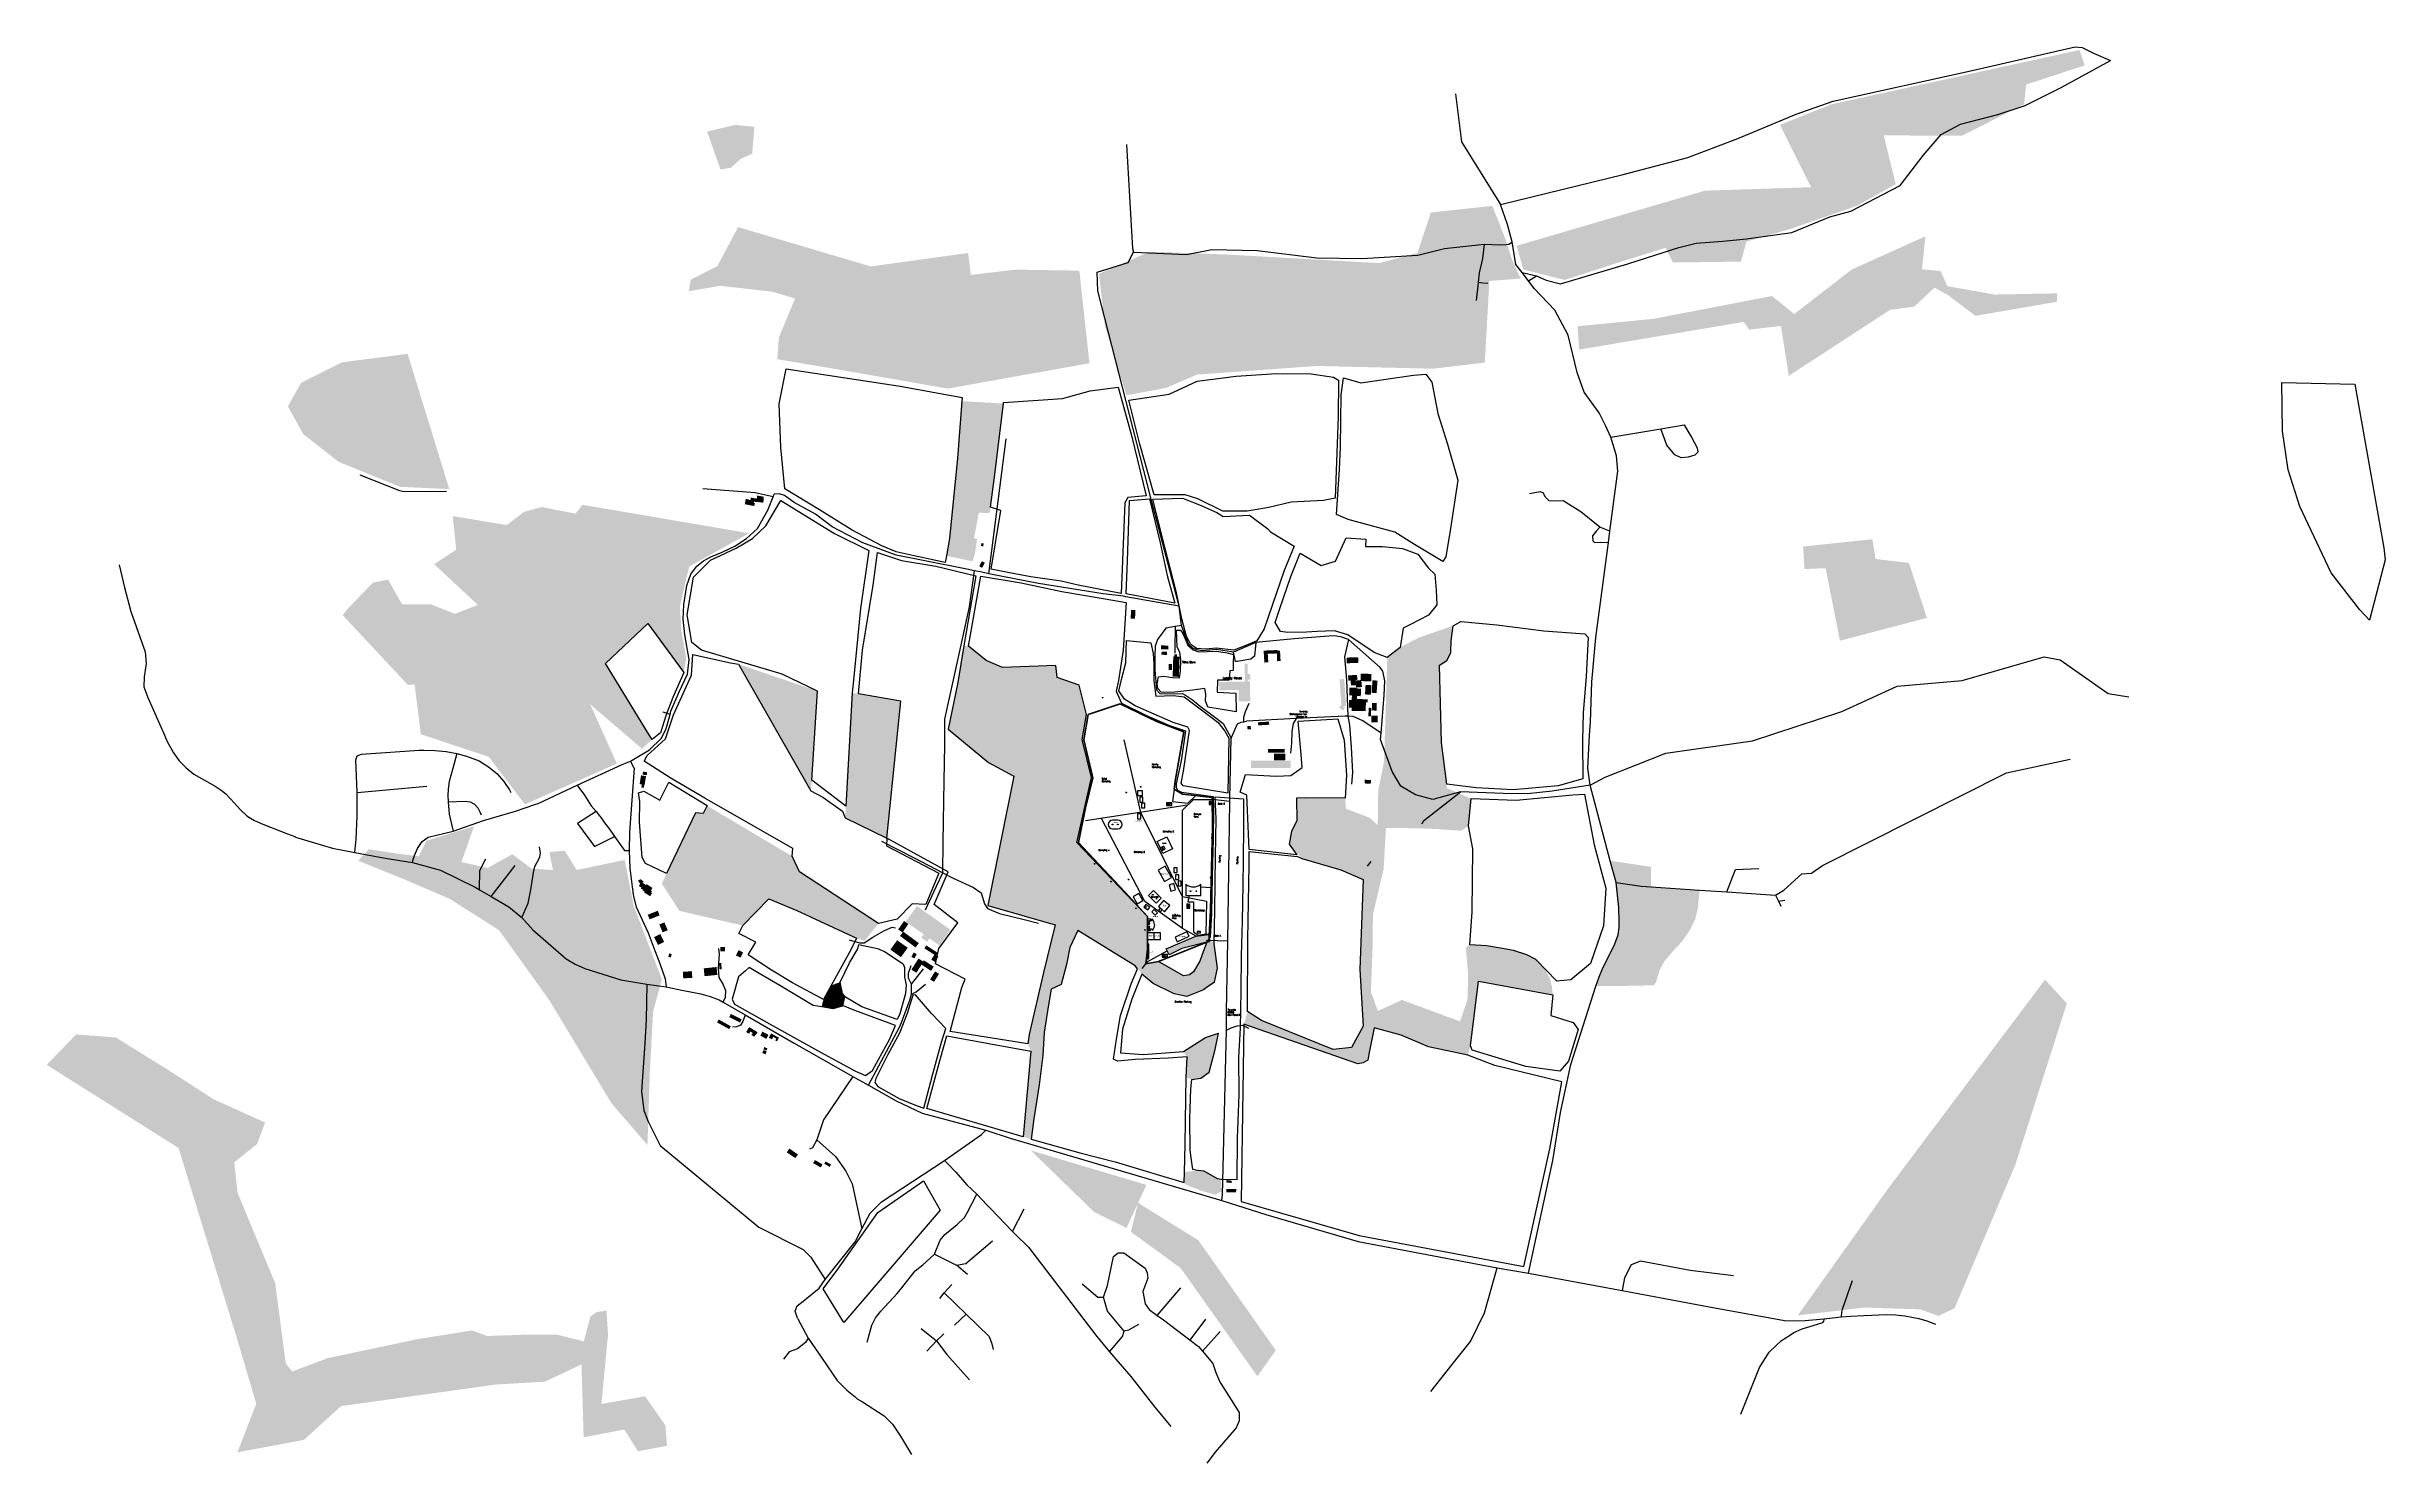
# Model space of a CAD drawing. Header units: metres. Extents: x 495281 to 499623, y 145717 to 148348.
import ezdxf
from ezdxf.enums import TextEntityAlignment as Align

# ---------------------------------------------------------------- set-up
doc = ezdxf.new("R2010")
doc.units = ezdxf.units.M
doc.header["$PDMODE"] = 34
for name, color, linetype, lineweight, true_color in [('Buildings', 252, 'Continuous', 25, 0xa0a0a4), ('Fence (Heras)', 6, 'Continuous', 25, 0xff00ff), ('Fields', 85, 'Continuous', 25, 0x476d46), ('Hardstanding', 54, 'Continuous', 25, 0x808000), ('Installations', 2, 'Continuous', 25, 0xffff00), ('Labels', 7, 'Continuous', 25, 0x000000), ('License Perimeter', 1, 'Continuous', 40, 0xff0000), ('Paths - Euromat', 14, 'Continuous', 25, 0x800000), ('Paths - Fire Lane', 14, 'Continuous', 25, 0x800000), ('Paths - Track', 54, 'Continuous', 25, 0x808000), ('Showers', 214, 'Continuous', 25, 0x800080), ('Tents', 134, 'Continuous', 25, 0x008080), ('Toilets', 4, 'Continuous', 25, 0x00ffff), ('Trees', 94, 'Continuous', 25, 0x008000), ('Villages', 114, 'Continuous', 25, 0x008040), ('Water - Standpipes', 5, 'Continuous', 25, 0x0000ff), ('Woodland', 94, 'Continuous', 25, 0x008000)]:
    doc.layers.add(name, color=color, linetype=linetype, lineweight=lineweight, true_color=true_color)
doc.layers.add('Roads', color=54, linetype='Continuous', true_color=0x808000)
doc.styles.add('textstyle0', font='')
doc.styles.add('textstyle1', font='')
doc.styles.add('textstyle13', font='')
doc.styles.add('textstyle14', font='')
doc.styles.add('textstyle15', font='')
doc.styles.add('textstyle16', font='')
doc.styles.add('textstyle17', font='')
doc.styles.add('textstyle18', font='')
doc.styles.add('textstyle19', font='')
doc.styles.add('textstyle2', font='')
doc.styles.add('textstyle20', font='')
doc.styles.add('textstyle21', font='')
doc.styles.add('textstyle22', font='')
doc.styles.add('textstyle23', font='')
doc.styles.add('textstyle24', font='')
doc.styles.add('textstyle25', font='')
doc.styles.add('textstyle26', font='')
doc.styles.add('textstyle27', font='')
doc.styles.add('textstyle28', font='')
doc.styles.add('textstyle29', font='')
doc.styles.add('textstyle3', font='')
doc.styles.add('textstyle30', font='')
doc.styles.add('textstyle32', font='')
doc.styles.add('textstyle33', font='')
doc.styles.add('textstyle34', font='')
doc.styles.add('textstyle36', font='')
doc.styles.add('textstyle37', font='')
doc.styles.add('textstyle38', font='')
doc.styles.add('textstyle39', font='')
doc.styles.add('textstyle40', font='')
doc.styles.add('textstyle41', font='')
doc.styles.add('textstyle42', font='')
doc.styles.add('textstyle43', font='')
doc.styles.add('textstyle44', font='')
doc.styles.add('textstyle45', font='')
doc.styles.add('textstyle46', font='')
doc.styles.add('textstyle47', font='')
doc.styles.add('textstyle48', font='')
doc.styles.add('textstyle49', font='')
doc.styles.add('textstyle50', font='')
doc.styles.get('textstyle0').set_extended_font_data('standard')
doc.styles.get('textstyle1').set_extended_font_data('standard')
doc.styles.get('textstyle13').set_extended_font_data('Inconsolata')
doc.styles.get('textstyle14').set_extended_font_data('Inconsolata')
doc.styles.get('textstyle15').set_extended_font_data('Inconsolata')
doc.styles.get('textstyle16').set_extended_font_data('Inconsolata')
doc.styles.get('textstyle17').set_extended_font_data('Inconsolata')
doc.styles.get('textstyle18').set_extended_font_data('Inconsolata')
doc.styles.get('textstyle19').set_extended_font_data('Inconsolata')
doc.styles.get('textstyle2').set_extended_font_data('Inconsolata')
doc.styles.get('textstyle20').set_extended_font_data('Inconsolata')
doc.styles.get('textstyle21').set_extended_font_data('Inconsolata')
doc.styles.get('textstyle22').set_extended_font_data('Inconsolata')
doc.styles.get('textstyle23').set_extended_font_data('Inconsolata')
doc.styles.get('textstyle24').set_extended_font_data('Inconsolata')
doc.styles.get('textstyle25').set_extended_font_data('Inconsolata')
doc.styles.get('textstyle26').set_extended_font_data('Standard')
doc.styles.get('textstyle27').set_extended_font_data('Inconsolata')
doc.styles.get('textstyle28').set_extended_font_data('Inconsolata')
doc.styles.get('textstyle29').set_extended_font_data('Inconsolata')
doc.styles.get('textstyle3').set_extended_font_data('standard')
doc.styles.get('textstyle30').set_extended_font_data('Inconsolata')
doc.styles.get('textstyle32').set_extended_font_data('Standard')
doc.styles.get('textstyle33').set_extended_font_data('Standard')
doc.styles.get('textstyle34').set_extended_font_data('Standard')
doc.styles.get('textstyle36').set_extended_font_data('Standard')
doc.styles.get('textstyle37').set_extended_font_data('Standard')
doc.styles.get('textstyle38').set_extended_font_data('Standard')
doc.styles.get('textstyle39').set_extended_font_data('Standard')
doc.styles.get('textstyle40').set_extended_font_data('Standard')
doc.styles.get('textstyle41').set_extended_font_data('Standard')
doc.styles.get('textstyle42').set_extended_font_data('Standard')
doc.styles.get('textstyle43').set_extended_font_data('Standard')
doc.styles.get('textstyle44').set_extended_font_data('Standard')
doc.styles.get('textstyle45').set_extended_font_data('Standard')
doc.styles.get('textstyle46').set_extended_font_data('Standard')
doc.styles.get('textstyle47').set_extended_font_data('Standard')
doc.styles.get('textstyle48').set_extended_font_data('Standard')
doc.styles.get('textstyle49').set_extended_font_data('Standard')
doc.styles.get('textstyle50').set_extended_font_data('Standard')

# ---------------------------------------------------------------- blocks, each defined once
blk = doc.blocks.new('MS MiniSwirl')
at = {"layer": 'Tents'}
for p, q in [((10.4, 0), (-10.4, 0)), ((-10.4, 0), (-10.4, -28)), ((-10.4, -28), (10.4, -28))]:
    blk.add_line(p, q, dxfattribs=at)
for centre in [(-2.4, -8.5), (-2.4, -19.5)]:
    blk.add_circle(centre, 0.7, dxfattribs=at)
blk.add_arc((28.6, -14), 23, 142.5173, 217.4827, dxfattribs=at)
blk = doc.blocks.new('Container (6.5x2.4)')
at = {"layer": 'Tents'}
blk.add_lwpolyline([(0, 0), (6.5, 0), (6.5, 2.4), (0, 2.4)], close=True, dxfattribs=at)
blk = doc.blocks.new('Tent (15x24)')
at = {"layer": 'Tents'}
for p, q in [((7.5, 0), (-7.5, 0)), ((-7.5, 0), (-7.5, -24)), ((7.5, -24), (7.5, 0)), ((-7.5, -24), (7.5, -24))]:
    blk.add_line(p, q, dxfattribs=at)
blk = doc.blocks.new('Tent (6x9)')
at = {"layer": 'Tents'}
for p, q in [((3, 0), (-3, 0)), ((-3, 0), (-3, -9)), ((3, -9), (3, 0)), ((-3, -9), (3, -9))]:
    blk.add_line(p, q, dxfattribs=at)
blk = doc.blocks.new('Tent (9x12)')
at = {"layer": 'Tents'}
for p, q in [((4.5, 0), (-4.5, 0)), ((-4.5, 0), (-4.5, -12)), ((4.5, -12), (4.5, 0)), ((-4.5, -12), (4.5, -12))]:
    blk.add_line(p, q, dxfattribs=at)
blk = doc.blocks.new('Toilet Block')
at = {"layer": 'Toilets'}
for p, q in [((5, 0), (-5, 0)), ((-5, 0), (-5, -5)), ((5, -5), (5, 0)), ((-5, -5), (5, -5))]:
    blk.add_line(p, q, dxfattribs=at)
at = {"layer": 'Toilets', "style": 'textstyle26'}
blk.add_text('WC', height=4, dxfattribs=at).set_placement((-3.5, -0.5), align=Align.TOP_LEFT)
blk = doc.blocks.new('Tent (3x6)')
at = {"layer": 'Tents'}
for p, q in [((1.5, 0), (-1.5, 0)), ((-1.5, 0), (-1.5, -6)), ((1.5, -6), (1.5, 0)), ((-1.5, -6), (1.5, -6))]:
    blk.add_line(p, q, dxfattribs=at)
blk = doc.blocks.new('Tent (9x9)')
at = {"layer": 'Tents'}
for p, q in [((4.5, 0), (-4.5, 0)), ((-4.5, 0), (-4.5, -9)), ((4.5, -9), (4.5, 0)), ((-4.5, -9), (4.5, -9))]:
    blk.add_line(p, q, dxfattribs=at)
blk = doc.blocks.new('Tent (15x15)')
at = {"layer": 'Tents'}
for p, q in [((7.5, 0), (-7.5, 0)), ((-7.5, 0), (-7.5, -15)), ((7.5, -15), (7.5, 0)), ((-7.5, -15), (7.5, -15))]:
    blk.add_line(p, q, dxfattribs=at)
blk = doc.blocks.new('MS Tent (13x20)')
at = {"layer": 'Tents'}
for p, q in [((6.5, 0), (-6.5, 0)), ((-6.5, 0), (-6.5, -20)), ((6.5, -20), (6.5, 0)), ((-6.5, -20), (6.5, -20))]:
    blk.add_line(p, q, dxfattribs=at)
for centre in [(0, -5), (0, -15)]:
    blk.add_circle(centre, 0.7, dxfattribs=at)
blk = doc.blocks.new('Tent (9x24)')
at = {"layer": 'Tents'}
for p, q in [((4.5, 0), (-4.5, 0)), ((-4.5, 0), (-4.5, -24)), ((4.5, -24), (4.5, 0)), ((-4.5, -24), (4.5, -24))]:
    blk.add_line(p, q, dxfattribs=at)
blk = doc.blocks.new('Cold Room (4.8x4.8)')
at = {"layer": 'Tents'}
for p, q in [((2.4, 0), (-2.4, 0)), ((-2.4, 0), (-2.4, -4.8)), ((2.4, -4.8), (2.4, 0)), ((-2.4, -4.8), (2.4, -4.8))]:
    blk.add_line(p, q, dxfattribs=at)
blk = doc.blocks.new('The Grid')
at = {"layer": 'Fence (Heras)'}
for p, q in [((0, 0), (-12, 0)), ((-12, 0), (-12, -12)), ((0, -12), (0, 0)), ((-12, -12), (0, -12))]:
    blk.add_line(p, q, dxfattribs=at)
at = {"layer": 'Installations'}
for p, q in [((12, 0), (-12, 0)), ((-12, 0), (-12, -12)), ((12, -12), (12, 0)), ((-12, -12), (12, -12))]:
    blk.add_line(p, q, dxfattribs=at)
blk = doc.blocks.new('MS Marooned 16x26')
at = {"layer": 'Tents'}
for p, q in [((5, 0), (-5, 0)), ((-5, -16), (5, -16))]:
    blk.add_line(p, q, dxfattribs=at)
for centre in [(-5, -8), (5, -8)]:
    blk.add_circle(centre, 0.7, dxfattribs=at)
for centre, start, end in [((-5, -8), 90, 180), ((5, -8), 0, 90), ((-5, -8), 180, 270), ((5, -8), 270, 0)]:
    blk.add_arc(centre, 8, start, end, dxfattribs=at)
blk = doc.blocks.new('Cabin 2.4x7.3')
at = {"layer": 'Tents'}
for p, q in [((1.2, 0), (-1.2, 0)), ((-1.2, 0), (-1.2, -7.3)), ((1.2, -7.3), (1.2, 0)), ((-1.2, -7.3), (1.2, -7.3))]:
    blk.add_line(p, q, dxfattribs=at)
blk = doc.blocks.new('Shower Block')
at = {"layer": 'Showers'}
for p, q in [((4.3, 0), (-4.3, 0)), ((-4.3, 0), (-4.3, -2.3)), ((4.3, -2.3), (4.3, 0)), ((-4.3, -2.3), (4.3, -2.3))]:
    blk.add_line(p, q, dxfattribs=at)
blk = doc.blocks.new('Fire Pong')
at = {"layer": 'Installations'}
for p, q in [((11, 0), (-11, 0)), ((-11, 0), (-11, -6)), ((11, 0), (11, -6)), ((-11, -6), (-8, -6)), ((-8.6, -10.8), (-11, -9)), ((-8, -9), (-11, -9)), ((-5.9, -12.1), (-8.6, -10.8)), ((-8, -6), (-8, -9)), ((-3, -12.9), (-5.9, -12.1)), ((0, -13.1), (-3, -12.9)), ((0, -13.1), (3, -12.9)), ((3, -12.9), (5.9, -12.1)), ((5.9, -12.1), (8.6, -10.8)), ((11, -6), (8, -6)), ((8, -6), (8, -9)), ((8, -9), (11, -9)), ((8.6, -10.8), (11, -9))]:
    blk.add_line(p, q, dxfattribs=at)
blk = doc.blocks.new('Village Area (20x24)')
at = {"layer": 'Villages'}
for p, q in [((-12, 0), (13, 0)), ((-12, -20), (-12, 0)), ((13, 0), (13, -20)), ((13, -20), (-12, -20))]:
    blk.add_line(p, q, dxfattribs=at)

msp = doc.modelspace()

# ---------------------------------------------------------------- hatches: boundary and pattern name
at = {"layer": 'Buildings'}
for points in [[(496579, 147508), (496584.7, 147506.9), (496584.5, 147506.2), (496587.5, 147505.6), (496588.4, 147510.5), (496599.1, 147508.4), (496600.2, 147514.3), (496612.4, 147512), (496611.7, 147508.6), (496612.7, 147508.5), (496611.2, 147500.6), (496600.2, 147502.7), (496600.1, 147501.8), (496594.4, 147502.9), (496593.9, 147500.3), (496595.9, 147500), (496594.9, 147494.7), (496577.1, 147498.1)], [(497016.4, 147425.8), (497020.6, 147425.3), (497019.9, 147419.9), (497015.6, 147420.4)], [(497017.4, 147392.4), (497022.9, 147389.4), (497017.7, 147379.9), (497012.2, 147382.9)], [(497302.4, 147301.4), (497301.7, 147285.4), (497293.6, 147285.7), (497294.2, 147301.7)], [(497350, 147235.9), (497363.5, 147235.6), (497363.3, 147228.3), (497349.9, 147228.6)], [(497540.4, 147226.2), (497547.7, 147226.6), (497566.2, 147227.3), (497566.2, 147225.8), (497570.9, 147226), (497571.9, 147206.9), (497565.6, 147206.6), (497564.9, 147221), (497548.1, 147220.4), (497549.1, 147204.6), (497541.8, 147204.1)], [(497350.9, 147224.5), (497361.2, 147224.1), (497361, 147218.2), (497350.7, 147218.6)], [(497364.3, 147201.5), (497370.1, 147201.5), (497370.1, 147190), (497364.3, 147190)], [(497384.4, 147214.9), (497383.1, 147177.5), (497371.5, 147177.9), (497372.7, 147215.4), (497374.5, 147215.3), (497374.7, 147219.3), (497379.9, 147219.1), (497379.7, 147215)], [(497510.9, 147172), (497510.9, 147168.9), (497515, 147169), (497515.6, 147132.3), (497494.2, 147131.9), (497493.9, 147153.2), (497458.3, 147152.6), (497458, 147168), (497505.7, 147168.9), (497505.3, 147202.2), (497510.5, 147202.3), (497510.7, 147182.7), (497515.3, 147182.8), (497515.6, 147172.1)], [(497694.4, 147213.3), (497715.9, 147214.1), (497716.4, 147203.6), (497694.9, 147202.7)], [(497720.7, 147171.5), (497720.9, 147183.5), (497740.7, 147183), (497740.4, 147169.2), (497722, 147169.6), (497723.1, 147158.6), (497712, 147157.6), (497711.4, 147163.6), (497711.4, 147161.9), (497702.5, 147161.5), (497702.1, 147170.8), (497697.8, 147170.5), (497697.2, 147180.2), (497713.9, 147181.2), (497714.5, 147171.6), (497711, 147171.4), (497711.1, 147170.6)], [(497688.1, 147122.6), (497691.6, 147120.1), (497687.9, 147115.1), (497680.5, 147120.4), (497684.2, 147125.5), (497684.6, 147125.2), (497681.5, 147173), (497690.1, 147173.6), (497693.4, 147123)], [(497729.9, 147113.8), (497717.2, 147114.1), (497703.7, 147114.3), (497703.8, 147120.2), (497698.7, 147120.4), (497699.2, 147134.5), (497704.1, 147134.3), (497704.1, 147136.8), (497704.3, 147142.9), (497699.2, 147143), (497699.7, 147157.4), (497704.8, 147157.2), (497704.8, 147157.3), (497714.3, 147157.1), (497714.3, 147155.9), (497721.3, 147155.6), (497720.8, 147141.6), (497714.1, 147141.9), (497714, 147136.6), (497717.6, 147136.6), (497717.6, 147136.3), (497726.6, 147136), (497726.5, 147135.8), (497733.8, 147135.6), (497733.6, 147130.2), (497730.4, 147130.3), (497730, 147120.5)], [(497729.7, 147162.6), (497740.5, 147162), (497739.4, 147144.3), (497728.6, 147144.9)], [(497751.9, 147170.5), (497750.1, 147147.3), (497740.8, 147148), (497742.6, 147171.2)], [(497740.5, 147119.9), (497739.4, 147103.9), (497734.6, 147104.2), (497735.8, 147120.2)], [(497751.9, 147105.6), (497752.2, 147093.1), (497740.3, 147092.9), (497740.1, 147105.4)], [(497750.5, 147128.7), (497750, 147114.9), (497741.3, 147115.2), (497741.8, 147129.1)], [(497510.6, 147079.8), (497510.1, 147085.9), (497516.4, 147086.4), (497516.9, 147080.2)], [(497530, 147093.2), (497550.5, 147094.4), (497550.8, 147088.6), (497530.4, 147087.4)], [(497516.9, 147021.9), (497590.8, 147021.6), (497590.8, 147008), (497516.8, 147008.2)], [(497548.7, 147043.7), (497579.2, 147043.7), (497579.2, 147037), (497548.7, 147036.9)], [(497559.9, 147035.1), (497580.6, 147034.8), (497580.4, 147022.5), (497559.7, 147022.8)], [(496390.8, 146977.1), (496389.6, 146971.4), (496384.8, 146972.3), (496385.9, 146977.8), (496381.9, 146978.5), (496384.5, 146994.6), (496393.7, 146993.2), (496391.2, 146977)], [(496388.2, 147001.5), (496395.8, 147000.6), (496395.1, 146994.9), (496387.4, 146995.9)], [(497727.9, 146979.6), (497728.2, 146986.5), (497739.7, 146985.9), (497739.4, 146979.1)], [(496389.4, 146797.6), (496387.6, 146794.9), (496393.7, 146790.8), (496394.9, 146792.7), (496405.7, 146785.5), (496402.7, 146781), (496404.9, 146779.6), (496403.2, 146777), (496405, 146775.8), (496401.2, 146770.1), (496390.4, 146777.2), (496391.3, 146778.5), (496387.3, 146781.1), (496388, 146782.2), (496383.8, 146784.9), (496384.9, 146786.5), (496380.4, 146789.4), (496382.8, 146793.1), (496378.9, 146798.9), (496383.5, 146801.8)], [(496920.1, 146691.9), (496915.5, 146685.6), (496904.9, 146693.4), (496909.3, 146699.5), (496876.1, 146723), (496896.7, 146751.9), (496959.1, 146707.8), (496938.5, 146678.9)], [(496419, 146734.7), (496400.4, 146727.3), (496397, 146735.8), (496415.6, 146743.2)], [(496418.5, 146717.7), (496427.9, 146721.6), (496434, 146707.1), (496424.6, 146703.2)], [(496880.9, 146718.6), (496870, 146702.9), (496861.9, 146708.5), (496872.8, 146724.2)], [(496408.8, 146694.3), (496420.2, 146700), (496427.5, 146685.3), (496416.1, 146679.7)], [(496436.5, 146663.9), (496441.3, 146663), (496440.1, 146656.5), (496435.2, 146657.4)], [(496531.9, 146667.8), (496532, 146676.1), (496540.4, 146675.9), (496540.3, 146667.6)], [(496565.6, 146670), (496573.9, 146665.9), (496569.2, 146656.2), (496560.8, 146660.2)], [(496860, 146688.5), (496879.6, 146674.5), (496867.1, 146657), (496847.5, 146671)], [(496865.3, 146696.4), (496871.3, 146704.4), (496900.2, 146683.1), (496894.2, 146675)], [(496896.4, 146662.8), (496892.1, 146654.6), (496886.4, 146657.5), (496890.6, 146665.8)], [(496932.7, 146660.9), (496936.7, 146658.3), (496930.2, 146648.1), (496923.3, 146652.5), (496929.1, 146661.5), (496910.6, 146673.5), (496914.1, 146678.8), (496935.4, 146665.1)], [(496462.9, 146617.6), (496462.1, 146629.8), (496478.9, 146630.9), (496479.7, 146618.7)], [(496502.4, 146621.7), (496500.9, 146636.3), (496524.7, 146638.7), (496526.2, 146624.1)], [(496533.6, 146646.3), (496534.1, 146634.7), (496530.2, 146634.5), (496529.8, 146646.2)], [(496905.3, 146643), (496895.7, 146628), (496886.5, 146633.8), (496899.6, 146654.5), (496908.1, 146649.1), (496909.5, 146651.2), (496927.9, 146639.3), (496923, 146631.6)], [(496930.5, 146630.6), (496937.8, 146626), (496928.4, 146611.2), (496921.1, 146615.7)], [(496525.6, 146535.9), (496528.6, 146541.3), (496551.2, 146528.7), (496548.3, 146523.4)], [(496548.4, 146545.6), (496551.4, 146551.6), (496571.4, 146541.5), (496568.3, 146535.5)], [(496587.5, 146519), (496585, 146514.8), (496579.6, 146517.9), (496584, 146525.4), (496584.3, 146525.2), (496585.5, 146527.1), (496600.9, 146517.6), (496597.8, 146512.6), (496597, 146513.1), (496594.5, 146509.3), (496589.5, 146512.7), (496591.9, 146516.2)], [(496609.8, 146518.8), (496621.2, 146513), (496617.3, 146505.4), (496605.9, 146511.2)], [(496613.4, 146490.1), (496619.1, 146487.6), (496617.4, 146483.5), (496611.6, 146485.9)], [(496626, 146515.4), (496640.1, 146507.7), (496639.4, 146506.3), (496639.8, 146506), (496636.9, 146500.7), (496633.8, 146502.4), (496635.7, 146505.7), (496630, 146508.9), (496627.5, 146504.4), (496621.7, 146507.6)], [(496612, 146484.6), (496617.9, 146481.8), (496615.5, 146476.5), (496609.6, 146479.2)], [(496659.8, 146301.6), (496675.8, 146290.8), (496671, 146283.8), (496655, 146294.5)], [(496707.3, 146280.3), (496721.5, 146272.2), (496718.2, 146266.5), (496704, 146274.6)], [(496727.1, 146277.7), (496737.3, 146271.9), (496734.8, 146267.6), (496724.6, 146273.4)], [(497471.6, 146243.1), (497481.4, 146241.9), (497480.9, 146237.6), (497471, 146238.8)], [(497471.1, 146226.7), (497489.5, 146226.7), (497489.4, 146220.3), (497471.1, 146220.3)]]:
    msp.add_hatch(color=256, dxfattribs=at).paths.add_polyline_path(points)
at = {"layer": 'Hardstanding'}
msp.add_hatch(color=256, dxfattribs=at).paths.add_polyline_path([(497359.3, 146672.2), (497414.4, 146696.3), (497438.9, 146699.4), (497439.8, 146686.3), (497388.4, 146673.4), (497364.8, 146661.1)])
at = {"layer": 'Woodland'}
for points in [[(498010.2, 147978), (498022.6, 147933.9), (498099.4, 147914.6), (498204.5, 147948.6), (498286.8, 147974.2), (498300.5, 147946.9), (498426.6, 147948.6), (498436.9, 147985.8), (498519.3, 148009.5), (498642.2, 148052.3), (498714, 148092.4), (498691.7, 148183), (498837.1, 148182.3), (498952.5, 148240.8), (498956.1, 148277.3), (499064.7, 148312.9), (499055.1, 148341.5), (498594.7, 148240.7), (498499.2, 148202.5), (498556.8, 148086.7), (498359.8, 148080.3)], [(496531.9, 148119.8), (496507.2, 148190.1), (496559.4, 148202.4), (496594.9, 148198.8), (496590.9, 148149.2), (496569.1, 148138.9), (496551.7, 148123)], [(497329.1, 147967.1), (497234.8, 147925.9), (497245.9, 147828.9), (497285.5, 147700.4), (497358.7, 147713.8), (497416.7, 147738.8), (497639, 147754.8), (497855.1, 147749.7), (497951.1, 147761.1), (497959.5, 147912.6), (498017.7, 147917.1), (498002.1, 147950.9), (497989.5, 147990.4), (497965, 148052.1), (497850.8, 148039.7), (497826.1, 147964.8), (497755.3, 147945.8), (497473.8, 147961.7)], [(496476.8, 147915.2), (496526.3, 147940.2), (496564.6, 148012.7), (496811.1, 147939.6), (496991.8, 147964.6), (496996.7, 147923.9), (497080.1, 147933.7), (497198.2, 147931.8), (497217.1, 147759.9), (496954, 147712.8), (496741.2, 147749.9), (496637.4, 147767.4), (496640.4, 147807.8), (496670.5, 147880.2), (496627.6, 147892.8), (496531.4, 147903.7), (496473.2, 147893.6)], [(498123.3, 147828.5), (498126.3, 147785.2), (498431.9, 147836.6), (498441.9, 147822.3), (498500.9, 147829.2), (498515.5, 147736.6), (498703.5, 147859), (498748.4, 147865.1), (498785.9, 147900.2), (498810.9, 147886.5), (498861.9, 147847.9), (499013.6, 147874), (499013.2, 147889.6), (498897.8, 147887.4), (498809.9, 147903), (498797.3, 147931.1), (498762.8, 147934.2), (498769.1, 147995.6), (498632.4, 147933.9), (498525.6, 147851.3), (498484.3, 147884.7), (498264.6, 147842.4)], [(495753.5, 147723.7), (495728.8, 147679.8), (495757.5, 147628.1), (495823, 147576.9), (495937, 147530.4), (496028.5, 147526.2), (495951.1, 147777.3), (495829.3, 147761.6)], [(496951.6, 147402.3), (496957.3, 147434.7), (496971.9, 147583.8), (496980, 147689.5), (497057.2, 147685), (497041.2, 147553.4), (497033.6, 147492.5), (497031.7, 147481.8), (497011.6, 147482.3), (497002.8, 147435.2), (497008.6, 147433.5), (497004, 147404.7), (497000, 147392.1)], [(495830.7, 147291.9), (495839.2, 147303.1), (495886.2, 147352.3), (495914.9, 147358.1), (495941, 147311.9), (495995, 147311.9), (496039.1, 147294.5), (496081.6, 147311.1), (496000.3, 147386.7), (496041.4, 147413.6), (496035, 147476.1), (496135.3, 147459.4), (496167.4, 147484.1), (496200.5, 147492.8), (496262.8, 147480.6), (496275.8, 147497), (496585.2, 147444.2), (496473.9, 147382.5), (496456.7, 147308.6), (496459.7, 147260.4), (496468.5, 147212.1), (496463.8, 147185.5), (496397.2, 147276.6), (496318.5, 147202.3), (496398.4, 147071.9), (496405.1, 147061.4), (496386.3, 147043.9), (496290, 147126.8), (496339.5, 147016.5), (496168.8, 146940.7), (496102.2, 147028.8), (495975.6, 147071), (495964.1, 147163.7), (495951.8, 147162.4)], [(498542, 147419.5), (498544.6, 147377.7), (498583.8, 147379.3), (498610.4, 147244.6), (498771.9, 147287), (498738.6, 147389.1), (498676.6, 147396.4), (498670.5, 147433)], [(497764, 147020.9), (497770, 147213.6), (497793.7, 147232.1), (497828.8, 147250.5), (497892.2, 147272.4), (497888.7, 147244.4), (497888, 147222), (497880.4, 147208.1), (497866.8, 147199.2), (497870.9, 147055.5), (497880.5, 146978.4), (497880.3, 146970.9), (497925.9, 146951.4), (497921.1, 146900.7), (497914.2, 146896.2), (497907.6, 146891.8), (497845.8, 146895.8), (497796.8, 146896.8), (497767.5, 146896.9), (497752.3, 146902), (497753.2, 146966.6)], [(496992.6, 147234.3), (496988.4, 147234.8), (496984.1, 147235.1), (496973.2, 147169.1), (496972.7, 147167), (496954.7, 147080.1), (497029.3, 147018.3), (497076.8, 146993), (497028.1, 146752.9), (497153.6, 146716.8), (497195.7, 146706.8), (497302.1, 146641.1), (497322, 146644.8), (497324.6, 146671.5), (497324.6, 146732.8), (497193.7, 146870.1), (497220.8, 146990.8), (497203.8, 147060.9), (497211.5, 147107.5), (497197.7, 147161.9), (497156.9, 147176.5), (497154.5, 147198.5), (497055.7, 147195.1), (497025.4, 147207.8)], [(496565.5, 147201), (496699.9, 146966.1), (496700.8, 146975.3), (496701.8, 146985.7), (496712.2, 147151.2)], [(496776.5, 147147.7), (496782.4, 147146.7), (496788.1, 147145.7), (496866.8, 147132.1), (496840.8, 146878.1), (496763.3, 146915.5), (496764.4, 146930.3), (496764.9, 146937.3)], [(496423, 146793.7), (496431.8, 146812.1), (496485.5, 146925), (496499.6, 146923.8), (496507, 146938.4), (496665.1, 146844.3), (496678.7, 146815.7), (496825.4, 146719.4), (496799.6, 146687.5), (496784.5, 146692.1), (496673.6, 146743.4), (496621.8, 146765.6), (496573.5, 146715.7), (496455.8, 146743)], [(497601.4, 146952.5), (497618.9, 146952.6), (497691.8, 146952.3), (497693.1, 146932.7), (497737.5, 146915.8), (497752.3, 146902), (497767.5, 146896.9), (497763.3, 146820.8), (497725.3, 146801.1), (497683.5, 146819.4), (497611.1, 146840.2), (497588.1, 146866.9), (497591.9, 146891.2), (497601.9, 146910.2)], [(496074.4, 146900.1), (495986, 146873.2), (495971.8, 146844.2), (495934.4, 146848.9), (495878.9, 146857.4), (495859.4, 146836.1), (495943.1, 146802.2), (496029, 146765.5), (496120.8, 146707.3), (496201.2, 146595.1), (496214.9, 146575.9), (496315.9, 146408.5), (496329.7, 146385.7), (496396.4, 146308.3), (496400.8, 146443.5), (496406.9, 146556.1), (496423.2, 146615.7), (496371.1, 146751.6), (496354.2, 146837.5), (496265, 146818.9), (496242.7, 146854.9), (496214.3, 146852), (496220.9, 146818.8), (496181.4, 146821.3), (496145.5, 146848.1), (496099.6, 146822.6), (496051.1, 146833.8)], [(498184, 146836.1), (498259.8, 146824.7), (498259.9, 146787.4), (498349.7, 146781.6), (498349, 146773.9), (498346.8, 146747.9), (498341.8, 146727.6), (498332.3, 146708.2), (498317.8, 146686.7), (498299.4, 146667.1), (498284.9, 146650), (498275.8, 146633.6), (498268.8, 146610.2), (498265, 146604.7), (498252.1, 146604.5), (498197.8, 146603.5), (498157.3, 146603.4), (498163.3, 146620.6), (498169, 146634), (498192.3, 146681.8), (498198.9, 146698.2), (498200.6, 146712), (498200.4, 146722.9), (498199.9, 146749.5), (498194.8, 146795.4)], [(497745.6, 146525.9), (497795.9, 146512.4), (497846.6, 146490.5), (497919.4, 146474.9), (497921.1, 146480.7), (497924.5, 146492.4), (497939.2, 146612.6), (497920.2, 146621.8), (497918.8, 146577.6), (497905.1, 146537.7), (497797.2, 146577.6), (497752.6, 146557.2), (497739.7, 146592.4), (497742.6, 146672.7), (497743.4, 146736.6), (497763.3, 146820.8), (497725.3, 146801.1), (497719.3, 146634.3), (497725.3, 146529.2), (497703.7, 146489.5), (497669.5, 146485.6), (497536.4, 146539.5), (497510.6, 146556.1), (497503.9, 146532.5), (497715.4, 146459.1), (497734, 146465.5), (497735.5, 146477.2)], [(497153.6, 146716.8), (497195.7, 146706.8), (497180.9, 146675.1), (497164.6, 146606.3), (497146.1, 146597.5), (497140.4, 146565), (497133.2, 146517), (497130.4, 146474.5), (497123.4, 146419.7), (497113.9, 146356.7), (497108.7, 146319.1), (497094, 146323.2), (497108.5, 146482.3), (497106.1, 146488.2), (497102.7, 146496.2), (497105.3, 146513.4), (497131.7, 146628.5)], [(497302.1, 146641.1), (497306.4, 146635.3), (497310.9, 146631.1), (497314, 146625.3), (497335.6, 146608.4), (497374.3, 146588.8), (497398, 146584), (497428.9, 146596.3), (497433.9, 146600.1), (497448.9, 146610.5), (497454.5, 146636.5), (497448.5, 146682.4), (497445.3, 146686.4), (497440, 146686.1), (497434.8, 146685.1), (497428.9, 146669), (497422, 146649.8), (497410.3, 146630), (497402.8, 146624.5), (497391.8, 146622.4), (497345, 146648.7), (497322, 146644.8)], [(497923.2, 146680.2), (497919.1, 146678), (497916.1, 146674.4), (497920.2, 146621.8), (497939.2, 146612.6), (498077.2, 146586.9), (498075.8, 146601.6), (498072.7, 146615.1), (498068, 146624.6), (498060.9, 146636.4), (498045.9, 146652.6), (498029.2, 146661.3), (498004.6, 146669.3), (497980.1, 146674), (497955, 146678)], [(496721.6, 146573.3), (496723.4, 146578.2), (496737.8, 146604.7), (496754.3, 146610.7), (496758.6, 146589.6), (496763.9, 146582.7), (496761.3, 146572.5), (496760.2, 146566.5), (496740.7, 146560.8), (496720, 146564.6)], [(498991.1, 146615.2), (499031.7, 146571.3), (498936, 146271.3), (498823.2, 146005.1), (498793.2, 145990.8), (498759.5, 146003.1), (498655.3, 146006.3), (498532.1, 145991.8), (498699.6, 146226.9)], [(495335.5, 146513.5), (495281.2, 146457), (495525.8, 146302.7), (495632.5, 145954.9), (495670.1, 145827.7), (495635.1, 145737.6), (495758.6, 145760.6), (495827.5, 145823.4), (496115.4, 145863.5), (496205.7, 145868.7), (496274, 145900.7), (496277.9, 145765.5), (496353.4, 145779.9), (496378.8, 145739.5), (496432.6, 145749.6), (496429.8, 145787.6), (496391.9, 145841.6), (496311, 145827.4), (496323.2, 145956.1), (496320.4, 146000.7), (496301.8, 145997.9), (496290.6, 145990.1), (496278.3, 145943.5), (496227.9, 145956.2), (496168.2, 145955.9), (496161.6, 145955.7), (496098.9, 145953.6), (496079.5, 145960.6), (496070.5, 145963.9), (495967.9, 145947.4), (495802.5, 145912.4), (495736.9, 145887.7), (495725.2, 145902), (495724.7, 145903.7), (495705.3, 146051.6), (495635.5, 146219), (495629.2, 146276), (495671.6, 146310.1), (495686.6, 146349.9), (495590.2, 146393.5), (495511.9, 146444.2), (495409.7, 146507.8)], [(497391.5, 146481.8), (497393.8, 146478.2), (497398.3, 146472), (497396.6, 146433.3), (497401.6, 146431.7), (497407.4, 146430), (497423.6, 146432.5), (497439.4, 146443.4), (497450.6, 146485.4), (497456.5, 146515.8), (497432.5, 146507.7)], [(497108, 146298.3), (497322.9, 146234.1), (497285.8, 146154.2), (497225.1, 146184.4)], [(497393.4, 146257.5), (497399.2, 146258.7), (497417.4, 146260.7), (497429.9, 146259.9), (497454.8, 146245.3), (497462.2, 146244), (497461.6, 146221.7), (497450, 146216), (497424, 146223.5), (497396.7, 146234.4), (497392.8, 146238.8)], [(497294, 146146.9), (497386.5, 146079.6), (497528.8, 145878.7), (497563, 145926.9), (497419.2, 146131.4), (497307.2, 146200.8)]]:
    msp.add_hatch(color=256, dxfattribs=at).paths.add_polyline_path(points)

# ---------------------------------------------------------------- linework, layer by layer
at = {"layer": 'Fence (Heras)'}
for p, q in [((497374.6, 146968.8), (497371.3, 146946.1)), ((497371.3, 146946.1), (497399.5, 146943.2)), ((497399.5, 146943.2), (497414.5, 146957.1)), ((497400.8, 146766.1), (497400, 146760)), ((497400, 146760), (497410, 146760)), ((497401, 146771.6), (497401.3, 146768.5)), ((497410, 146760), (497410.3, 146704)), ((497442.4, 146785.9), (497424, 146786.7)), ((497410.3, 146704), (497418.8, 146698)), ((497418.8, 146698), (497430, 146700)), ((497430, 146700), (497432, 146700)), ((497434.4, 146699.9), (497439, 146700))]:
    msp.add_line(p, q, dxfattribs=at)
at = {"layer": 'Fields'}
for p, q in [((496640.7, 147684.7), (496654.2, 147749.5)), ((496654.2, 147749.5), (496865.3, 147717)), ((496865.3, 147717), (496980.5, 147696.2)), ((497167.1, 147694.3), (497218.1, 147708.4)), ((497218.1, 147708.4), (497270.2, 147715.3)), ((497270.2, 147715.3), (497294.9, 147625.7)), ((497365, 147702.3), (497417, 147726.5)), ((497417, 147726.5), (497489.3, 147735.6)), ((497489.3, 147735.6), (497564.6, 147740.9)), ((497564.6, 147740.9), (497628.8, 147740.1)), ((497628.8, 147740.1), (497669.9, 147733.8)), ((497669.9, 147733.8), (497679.3, 147728.2)), ((497679.3, 147728.2), (497678.9, 147660.9)), ((497684.5, 147701.4), (497688.6, 147732.6)), ((497688.6, 147732.6), (497721.1, 147723.5)), ((497721.1, 147723.5), (497818.5, 147737.6)), ((497818.5, 147737.6), (497841.3, 147739.8)), ((497841.3, 147739.8), (497852.7, 147724.5)), ((497852.7, 147724.5), (497863.9, 147666.3)), ((499430.6, 147724.4), (499566.5, 147721.3)), ((499432.4, 147633.7), (499430.6, 147724.4)), ((499566.5, 147721.3), (499620.3, 147417.1)), ((496644, 147603.4), (496640.7, 147684.7)), ((496980, 147689.5), (496971.9, 147583.8)), ((496980.5, 147696.2), (496980, 147689.5)), ((497047.6, 147604.3), (497057.2, 147685)), ((497057.2, 147685), (497057.4, 147686.7)), ((497057.4, 147686.7), (497121.8, 147691)), ((497121.8, 147691), (497167.1, 147694.3)), ((497290.3, 147691.3), (497365, 147702.3)), ((497310.8, 147609.6), (497290.3, 147691.3)), ((497678.9, 147660.9), (497673.3, 147509.4)), ((497683, 147604.4), (497684.5, 147701.4)), ((497863.9, 147666.3), (497881.6, 147609.7)), ((497294.9, 147625.7), (497322.5, 147513.6)), ((499442.9, 147562.2), (499432.4, 147633.7)), ((496651.6, 147526.6), (496644, 147603.4)), ((496971.9, 147583.8), (496957.3, 147434.7)), ((497041.2, 147553.4), (497047.6, 147604.3)), ((497337.3, 147515.7), (497310.8, 147609.6)), ((497681.1, 147562.3), (497683, 147604.4)), ((497881.6, 147609.7), (497901, 147542.7)), ((497033.6, 147492.5), (497041.2, 147553.4)), ((497675.7, 147478.8), (497681.1, 147562.3)), ((497901, 147542.7), (497887.3, 147453.2)), ((499464.2, 147494.1), (499442.9, 147562.2)), ((496616.1, 147457.9), (496644, 147505)), ((496644, 147505), (496743.7, 147444)), ((496715.9, 147487.6), (496651.6, 147526.6)), ((496776.4, 147450.1), (496715.9, 147487.6)), ((497052.2, 147486.3), (497033.6, 147492.5)), ((497282.6, 147500.9), (497281, 147454.9)), ((497288.1, 147510.6), (497282.6, 147500.9)), ((497287.7, 147393.1), (497291.7, 147504.7)), ((497322.5, 147513.6), (497288.1, 147510.6)), ((497291.7, 147504.7), (497328.3, 147507.8)), ((497328.3, 147507.8), (497348.1, 147426.6)), ((497334.5, 147507.4), (497389.5, 147509.6)), ((497357.1, 147418.4), (497334.5, 147507.4)), ((497394.6, 147515.6), (497337.3, 147515.7)), ((497389.5, 147509.6), (497421.5, 147496.9)), ((497418.4, 147508.2), (497394.6, 147515.6)), ((497464.9, 147485), (497418.4, 147508.2)), ((497421.5, 147496.9), (497453.3, 147482.6)), ((497549.9, 147491.8), (497509.9, 147485.3)), ((497591.4, 147502.1), (497549.9, 147491.8)), ((497651.4, 147505.2), (497591.4, 147502.1)), ((497673.3, 147509.4), (497651.4, 147505.2)), ((499522.7, 147370.4), (499464.2, 147494.1)), ((496591.6, 147434.6), (496616.1, 147457.9)), ((496743.7, 147444), (496807.3, 147412.1)), ((496831.4, 147421), (496776.4, 147450.1)), ((497034.5, 147377.2), (497052.2, 147486.3)), ((497281, 147454.9), (497276, 147332.1)), ((497453.3, 147482.6), (497465.5, 147475.4)), ((497509.9, 147485.3), (497464.9, 147485)), ((497465.5, 147475.4), (497514.5, 147477.5)), ((497514.5, 147477.5), (497548.1, 147452.1)), ((497548.1, 147452.1), (497552.9, 147446.7)), ((497552.9, 147446.7), (497597, 147420.3)), ((497697.6, 147469.5), (497675.7, 147478.8)), ((497783.9, 147446.2), (497697.6, 147469.5)), ((497820.8, 147423.3), (497783.9, 147446.2)), ((497887.3, 147453.2), (497878.8, 147400.4)), ((496513.7, 147394.3), (496561, 147416.2)), ((496561, 147416.2), (496591.6, 147434.6)), ((496807.3, 147412.1), (496791.9, 147304.6)), ((496815.3, 147347.8), (496823.7, 147408.5)), ((496823.7, 147408.5), (496867.9, 147393.6)), ((496858, 147409.7), (496831.4, 147421)), ((496891.5, 147402.3), (496858, 147409.7)), ((496948.9, 147390), (496891.5, 147402.3)), ((496951.6, 147402.3), (496948.9, 147390)), ((496957.3, 147434.7), (496951.6, 147402.3)), ((497348.1, 147426.6), (497361.4, 147365.9)), ((497377.8, 147336.6), (497357.1, 147418.4)), ((497597, 147420.3), (497578.8, 147375.2)), ((497591.2, 147363.9), (497608.1, 147407.1)), ((497608.1, 147407.1), (497647.5, 147384.6)), ((497673.8, 147392.6), (497693.7, 147435.9)), ((497693.7, 147435.9), (497730, 147433.4)), ((497730, 147433.4), (497729.6, 147419.3)), ((497729.6, 147419.3), (497760.9, 147419.3)), ((497760.9, 147419.3), (497798.4, 147415.6)), ((497798.4, 147415.6), (497827, 147405.1)), ((497873, 147392), (497820.8, 147423.3)), ((497827, 147405.1), (497846.8, 147379.6)), ((497878.8, 147400.4), (497873, 147392)), ((499620.3, 147417.1), (499622.8, 147395.1)), ((496470.2, 147293), (496482, 147362.7)), ((496482, 147362.7), (496513.7, 147394.3)), ((496867.9, 147393.6), (496932, 147383.3)), ((496932, 147383.3), (497006.2, 147365)), ((497006.2, 147365), (496984.1, 147235.1)), ((496992.6, 147234.3), (497015.6, 147364.8)), ((497015.6, 147364.8), (497090.4, 147351.9)), ((497068.9, 147370.7), (497034.5, 147377.2)), ((497108.2, 147363.5), (497068.9, 147370.7)), ((497164.7, 147355.4), (497108.2, 147363.5)), ((497285.2, 147331.9), (497287.7, 147393.1)), ((497361.4, 147365.9), (497375.7, 147314.3)), ((497578.8, 147375.2), (497541.4, 147266.4)), ((497569.7, 147302.5), (497591.2, 147363.9)), ((497647.5, 147384.6), (497673.8, 147392.6)), ((497846.8, 147379.6), (497858, 147368.5)), ((497858, 147368.5), (497860.7, 147338.2)), ((499575.5, 147301.8), (499522.7, 147370.4)), ((499622.8, 147395.1), (499593.5, 147282.9)), ((496795.9, 147227.2), (496815.3, 147347.8)), ((497090.4, 147351.9), (497165.6, 147336)), ((497195.9, 147347.9), (497164.7, 147355.4)), ((497165.6, 147336), (497246.1, 147322.3)), ((497276, 147332.1), (497195.9, 147347.9)), ((497246.1, 147322.3), (497285.1, 147315.5)), ((497285.1, 147315.5), (497279.7, 147227.2)), ((497375.7, 147314.3), (497285.2, 147331.9)), ((497388.6, 147285.3), (497377.8, 147336.6)), ((497860.7, 147338.2), (497861.9, 147311)), ((496318.5, 147202.3), (496397.2, 147276.6)), ((496397.2, 147276.6), (496463.8, 147185.5)), ((496479.1, 147241.2), (496470.2, 147293)), ((496791.9, 147304.6), (496779.7, 147177.5)), ((497397.1, 147252.7), (497388.6, 147285.3)), ((497561.6, 147278.6), (497569.7, 147302.5)), ((497571.8, 147261.7), (497561.6, 147278.6)), ((497813.4, 147274.6), (497799.4, 147268.2)), ((497846.3, 147292.3), (497813.4, 147274.6)), ((497861.9, 147311), (497846.3, 147292.3)), ((497888.7, 147244.4), (497892.2, 147272.4)), ((497892.2, 147272.4), (497906.6, 147280.5)), ((497906.6, 147280.5), (497973.4, 147274.2)), ((497973.4, 147274.2), (498060.9, 147262.7)), ((499593.5, 147282.9), (499575.5, 147301.8)), ((496496.5, 147226.8), (496479.1, 147241.2)), ((496646.6, 147182.4), (496496.5, 147226.8)), ((496788.1, 147145.7), (496795.9, 147227.2)), ((496984.1, 147235.1), (496972.7, 147167)), ((497025.4, 147207.8), (496992.6, 147234.3)), ((497279.7, 147227.2), (497271.2, 147170.6)), ((497284.7, 147203.3), (497285.6, 147245.2)), ((497285.6, 147245.2), (497331.3, 147240.6)), ((497331.3, 147240.6), (497335.4, 147220.6)), ((497378.8, 147264.3), (497386, 147264.5)), ((497380.1, 147233.5), (497378.8, 147264.3)), ((497384.6, 147222.7), (497380.1, 147233.5)), ((497386, 147264.5), (497390.6, 147258.2)), ((497390.6, 147258.2), (497394.8, 147247.9)), ((497394.8, 147247.9), (497399.6, 147236.6)), ((497405.3, 147237.6), (497397.1, 147252.7)), ((497399.6, 147236.6), (497409.7, 147227.4)), ((497415.8, 147230.1), (497405.3, 147237.6)), ((497409.7, 147227.4), (497420.4, 147223.8)), ((497433.1, 147228.7), (497415.8, 147230.1)), ((497452, 147230.8), (497433.1, 147228.7)), ((497485.3, 147227), (497452, 147230.8)), ((497507.1, 147235.9), (497485.3, 147227)), ((497528.1, 147244.5), (497507.1, 147235.9)), ((497541.4, 147266.4), (497528.1, 147244.5)), ((497585.6, 147260.2), (497571.8, 147261.7)), ((497620.2, 147260.4), (497585.6, 147260.2)), ((497639.7, 147262), (497620.2, 147260.4)), ((497671.7, 147263.2), (497639.7, 147262)), ((497696.9, 147255.7), (497671.7, 147263.2)), ((497745.7, 147222.7), (497696.9, 147255.7)), ((497793.7, 147232.1), (497770, 147213.6)), ((497799.4, 147268.2), (497793.7, 147232.1)), ((497888, 147222), (497888.7, 147244.4)), ((498060.9, 147262.7), (498137, 147257.4)), ((498137, 147257.4), (498142.7, 147250.5)), ((498142.7, 147250.5), (498139, 147178.3)), ((496398.4, 147071.9), (496318.5, 147202.3)), ((496463.8, 147185.5), (496443.4, 147138.9)), ((496478.2, 147180.4), (496480.8, 147218.9)), ((496480.8, 147218.9), (496550.3, 147203.6)), ((496550.3, 147203.6), (496565.5, 147201)), ((496565.5, 147201), (496699.9, 146966.1)), ((497055.7, 147195.1), (497025.4, 147207.8)), ((497154.5, 147198.5), (497055.7, 147195.1)), ((497156.9, 147176.5), (497154.5, 147198.5)), ((497276.3, 147172.4), (497284.7, 147203.3)), ((497335.4, 147220.6), (497336.3, 147202.5)), ((497336.3, 147202.5), (497336.7, 147169.9)), ((497384.1, 147175.6), (497386.3, 147188.3)), ((497386.4, 147210), (497384.6, 147222.7)), ((497386.3, 147188.3), (497386.4, 147210)), ((497420.4, 147223.8), (497435.4, 147224.4)), ((497435.4, 147224.4), (497452.8, 147225)), ((497452.8, 147225), (497472.9, 147222.2)), ((497472.9, 147222.2), (497484.3, 147219.3)), ((497477.6, 147188.7), (497476.6, 147171.1)), ((497484.1, 147189.3), (497477.6, 147188.7)), ((497484.3, 147219.3), (497484, 147200.8)), ((497484, 147200.8), (497484.1, 147189.3)), ((497770, 147213.6), (497745.7, 147222.7)), ((497866.8, 147199.2), (497880.4, 147208.1)), ((497870.9, 147055.5), (497866.8, 147199.2)), ((497880.4, 147208.1), (497888, 147222)), ((496445, 147107.1), (496478.2, 147180.4)), ((496712.2, 147151.2), (496646.6, 147182.4)), ((496701.8, 146985.7), (496712.2, 147151.2)), ((496776.5, 147147.7), (496764.9, 146937.3)), ((496779.7, 147177.5), (496776.5, 147147.7)), ((496866.8, 147132.1), (496788.1, 147145.7)), ((496972.7, 147167), (496954.7, 147080.1)), ((497197.7, 147161.9), (497156.9, 147176.5)), ((497211.5, 147107.5), (497197.7, 147161.9)), ((497271.2, 147170.6), (497266.8, 147150.9)), ((497266.8, 147150.9), (497276.8, 147128.4)), ((497271.4, 147151.4), (497276.3, 147172.4)), ((497282.4, 147136), (497271.4, 147151.4)), ((497336.7, 147169.9), (497340.3, 147141.8)), ((497340.3, 147141.8), (497372.5, 147142.8)), ((497342.6, 147164.7), (497345.1, 147177.6)), ((497344, 147156), (497342.6, 147164.7)), ((497350, 147149), (497344, 147156)), ((497345.1, 147177.6), (497355, 147178.5)), ((497357, 147148.6), (497350, 147149)), ((497355, 147178.5), (497371.5, 147176.3)), ((497375.5, 147149.3), (497357, 147148.6)), ((497371.5, 147176.3), (497384.1, 147175.6)), ((497372.5, 147142.8), (497393.1, 147140.7)), ((497408.9, 147153.1), (497375.5, 147149.3)), ((497393.1, 147140.7), (497425, 147116.2)), ((497431.2, 147156), (497408.9, 147153.1)), ((497433.3, 147145.4), (497431.2, 147156)), ((497432.4, 147133.3), (497433.3, 147145.4)), ((497454.9, 147171.1), (497453.9, 147148.9)), ((497453.9, 147148.9), (497489, 147147.5)), ((497476.6, 147171.1), (497454.9, 147171.1)), ((497489, 147147.5), (497489.4, 147112.7)), ((498139, 147178.3), (498133.6, 147110.5)), ((496431.1, 147107), (496420.7, 147073.5)), ((496429.8, 147062.5), (496445, 147107.1)), ((496443.4, 147138.9), (496431.1, 147107)), ((496840.8, 146878.1), (496866.8, 147132.1)), ((497203.8, 147060.9), (497211.5, 147107.5)), ((497276.8, 147128.4), (497322.7, 147105.7)), ((497302, 147123.8), (497282.4, 147136)), ((497372.4, 147092.7), (497302, 147123.8)), ((497322.7, 147105.7), (497365.8, 147087.4)), ((497425, 147116.2), (497456.2, 147092.9)), ((497436.7, 147121.2), (497432.4, 147133.3)), ((497460, 147117.7), (497436.7, 147121.2)), ((497489.4, 147112.7), (497460, 147117.7)), ((497604.3, 147095.2), (497678.3, 147099.4)), ((497678.3, 147099.4), (497689.7, 147060)), ((498133.6, 147110.5), (498132.3, 147060.2)), ((496396.1, 147031.3), (496429.8, 147062.5)), ((496405.1, 147061.4), (496398.4, 147071.9)), ((496420.7, 147073.5), (496405.1, 147061.4)), ((496954.7, 147080.1), (497029.3, 147018.3)), ((497220.8, 146990.8), (497203.8, 147060.9)), ((497365.8, 147087.4), (497395.3, 147077)), ((497399.9, 147084.1), (497372.4, 147092.7)), ((497395.3, 147077), (497387.2, 147021.4)), ((497391.5, 147002.7), (497402.6, 147077.8)), ((497402.6, 147077.8), (497399.9, 147084.1)), ((497456.2, 147092.9), (497468.7, 147076.6)), ((497468.7, 147076.6), (497475.9, 147063.4)), ((497475.9, 147063.4), (497473.7, 146961.7)), ((497610.3, 147033.3), (497604.3, 147095.2)), ((497689.7, 147060), (497694.3, 146995)), ((497880.5, 146978.4), (497870.9, 147055.5)), ((498132.3, 147060.2), (498133, 146988.1)), ((496390.1, 147020.7), (496396.1, 147031.3)), ((496438.7, 146990.3), (496390.1, 147020.7)), ((497029.3, 147018.3), (497076.8, 146993)), ((497387.2, 147021.4), (497378.1, 146979)), ((497590.8, 146994.2), (497612.2, 147009.4)), ((497612.2, 147009.4), (497610.3, 147033.3)), ((496419.3, 146948.8), (496436, 146982)), ((496436, 146982), (496507, 146938.4)), ((496502.8, 146952.1), (496438.7, 146990.3)), ((496699.9, 146966.1), (496722, 146954.3)), ((496764.9, 146937.3), (496701.8, 146985.7)), ((497076.8, 146993), (497028.1, 146752.9)), ((497193.7, 146870.1), (497220.8, 146990.8)), ((497378.1, 146979), (497377.8, 146972.4)), ((497377.8, 146972.4), (497380.5, 146967)), ((497380.5, 146967), (497388.1, 146963.6)), ((497387.5, 146980.4), (497391.5, 147002.7)), ((497390.8, 146975.3), (497387.5, 146980.4)), ((497473.7, 146961.7), (497390.8, 146975.3)), ((497497.1, 146963.2), (497506.6, 146996.2)), ((497506.6, 146996.2), (497563.8, 146993.4)), ((497563.8, 146993.4), (497590.8, 146994.2)), ((497694.3, 146995), (497691.8, 146952.3)), ((497935.3, 146971.4), (497880.5, 146978.4)), ((498003.9, 146967.7), (497935.3, 146971.4)), ((498087.5, 146975.3), (498003.9, 146967.7)), ((498133, 146988.1), (498087.5, 146975.3)), ((496379.5, 146962.1), (496389.6, 146965)), ((496382.3, 146946.2), (496379.5, 146962.1)), ((496381.7, 146908), (496382.3, 146946.2)), ((496389.6, 146965), (496419.3, 146948.8)), ((496485.5, 146925), (496431.8, 146812.1)), ((496499.6, 146923.8), (496485.5, 146925)), ((496507, 146938.4), (496499.6, 146923.8)), ((496666.3, 146858.7), (496502.8, 146952.1)), ((496722, 146954.3), (496758.8, 146927.9)), ((496758.8, 146927.9), (496763.3, 146915.5)), ((497388.1, 146963.6), (497446.8, 146955.6)), ((497446.8, 146955.6), (497447.5, 146933.3)), ((497447.5, 146933.3), (497446.9, 146877)), ((497450.5, 146954.8), (497503, 146951.1)), ((497452.2, 146914.2), (497450.5, 146954.8)), ((497509.3, 146958.1), (497497.1, 146963.2)), ((497503, 146951.1), (497503, 146900.1)), ((497513.4, 146857.1), (497509.3, 146958.1)), ((497618.9, 146952.6), (497601.4, 146952.5)), ((497601.4, 146952.5), (497601.9, 146910.2)), ((497691.8, 146952.3), (497618.9, 146952.6)), ((497921.1, 146900.7), (497925.9, 146951.4)), ((497925.9, 146951.4), (498009.2, 146948.5)), ((498009.2, 146948.5), (498114.5, 146958.4)), ((498114.5, 146958.4), (498136, 146960)), ((498136, 146960), (498154.1, 146865.5)), ((496386.5, 146841.8), (496381.7, 146908)), ((496763.3, 146915.5), (496840.8, 146878.1)), ((497451.2, 146844.1), (497452.2, 146914.2)), ((497503, 146900.1), (497502.2, 146836.5)), ((497591.9, 146891.2), (497588.1, 146866.9)), ((497601.9, 146910.2), (497591.9, 146891.2)), ((497929.1, 146858.4), (497921.1, 146900.7)), ((496392.9, 146830.8), (496386.5, 146841.8)), ((496665.1, 146844.3), (496666.3, 146858.7)), ((496678.7, 146815.7), (496665.1, 146844.3)), ((496840.8, 146878.1), (496840.4, 146863.9)), ((496840.4, 146863.9), (496937.4, 146813)), ((496955, 146815.3), (496840.8, 146878.1)), ((497324.6, 146732.8), (497193.7, 146870.1)), ((497446.9, 146877), (497445, 146807.2)), ((497449.7, 146744.8), (497451.2, 146844.1)), ((497502.2, 146836.5), (497501.7, 146791.8)), ((497602.2, 146847), (497513.4, 146857.1)), ((497513.4, 146828.5), (497513.8, 146853.3)), ((497513.8, 146853.3), (497573.2, 146846.8)), ((497573.2, 146846.8), (497603.3, 146843.7)), ((497588.1, 146866.9), (497602.2, 146847)), ((497603.3, 146843.7), (497611.1, 146840.2)), ((497611.1, 146840.2), (497683.5, 146819.4)), ((497927.6, 146741.1), (497929.1, 146858.4)), ((498154.1, 146865.5), (498175.9, 146785.3)), ((496431.8, 146812.1), (496392.9, 146830.8)), ((496825.4, 146719.4), (496678.7, 146815.7)), ((496937.4, 146813), (496913.5, 146754.6)), ((496928.6, 146754.8), (496955, 146815.3)), ((497445, 146807.2), (497443.5, 146737.5)), ((497510.8, 146689.9), (497513.4, 146828.5)), ((497683.5, 146819.4), (497725.3, 146801.1)), ((497725.3, 146801.1), (497719.3, 146634.3)), ((496573.5, 146715.7), (496621.8, 146765.6)), ((496621.8, 146765.6), (496673.6, 146743.4)), ((496887.8, 146756.3), (496859.9, 146727.8)), ((496913.5, 146754.6), (496887.8, 146756.3)), ((496972.8, 146721), (496928.6, 146754.8)), ((497028.1, 146752.9), (497153.6, 146716.8)), ((497501.7, 146791.8), (497500.5, 146723.3)), ((498175.9, 146785.3), (498171.7, 146715.4)), ((496566.2, 146701.2), (496573.5, 146715.7)), ((496673.6, 146743.4), (496784.5, 146692.1)), ((496859.9, 146727.8), (496825.4, 146719.4)), ((496937.6, 146673.4), (496972.8, 146721)), ((497153.6, 146716.8), (497131.7, 146628.5)), ((497195.7, 146706.8), (497180.9, 146675.1)), ((497302.1, 146641.1), (497195.7, 146706.8)), ((497324.6, 146671.5), (497324.6, 146732.8)), ((497443.5, 146737.5), (497440.9, 146694.7)), ((497448.5, 146682.4), (497449.7, 146744.8)), ((497500.5, 146723.3), (497499, 146660.2)), ((497923.2, 146680.2), (497927.6, 146741.1)), ((498171.7, 146715.4), (498147.2, 146645)), ((496597.8, 146684.7), (496566.2, 146701.2)), ((496583.1, 146661.3), (496597.8, 146684.7)), ((496773.9, 146670.4), (496737.8, 146604.7)), ((496771.3, 146646.2), (496786.8, 146672.5)), ((496784.5, 146692.1), (496773.9, 146670.4)), ((496786.8, 146672.5), (496788.7, 146680.3)), ((496788.7, 146680.3), (496791.2, 146679.8)), ((496791.2, 146679.8), (496823.5, 146673.1)), ((496823.5, 146673.1), (496836.8, 146667.3)), ((496836.8, 146667.3), (496871.4, 146644.5)), ((496931.5, 146644.4), (496937.6, 146673.4)), ((497180.9, 146675.1), (497174.5, 146643.1)), ((497322, 146644.8), (497324.6, 146671.5)), ((497428.9, 146669), (497422, 146649.8)), ((497434.8, 146685.1), (497428.9, 146669)), ((497440.9, 146694.7), (497434.8, 146685.1)), ((497454.5, 146636.5), (497448.5, 146682.4)), ((497510.6, 146556.1), (497510.8, 146689.9)), ((497955, 146678), (497923.2, 146680.2)), ((497980.1, 146674), (497955, 146678)), ((498004.6, 146669.3), (497980.1, 146674)), ((498029.2, 146661.3), (498004.6, 146669.3)), ((496565.6, 146620.4), (496553.7, 146578.9)), ((496578.2, 146631.4), (496565.6, 146620.4)), ((496585.1, 146638), (496578.2, 146631.4)), ((496626.7, 146632.6), (496583.1, 146661.3)), ((496604.1, 146626.9), (496585.1, 146638)), ((496642.3, 146604.6), (496604.1, 146626.9)), ((496665.7, 146609.1), (496626.7, 146632.6)), ((496754.3, 146610.7), (496771.3, 146646.2)), ((496871.4, 146644.5), (496873.8, 146637.8)), ((496873.8, 146637.8), (496873.6, 146620.1)), ((496873.6, 146620.1), (496876.9, 146605.7)), ((496986.1, 146616.4), (496931.5, 146644.4)), ((497131.7, 146628.5), (497105.3, 146513.4)), ((497174.5, 146643.1), (497164.6, 146606.3)), ((497294.2, 146607.2), (497306.4, 146635.3)), ((497314, 146625.3), (497295.6, 146579)), ((497306.4, 146635.3), (497302.1, 146641.1)), ((497335.6, 146608.4), (497314, 146625.3)), ((497345, 146648.7), (497322, 146644.8)), ((497391.8, 146622.4), (497345, 146648.7)), ((497402.8, 146624.5), (497391.8, 146622.4)), ((497410.3, 146630), (497402.8, 146624.5)), ((497422, 146649.8), (497410.3, 146630)), ((497448.9, 146610.5), (497454.5, 146636.5)), ((497499, 146660.2), (497497.8, 146594.7)), ((497719.3, 146634.3), (497725.3, 146529.2)), ((498045.9, 146652.6), (498029.2, 146661.3)), ((498084.9, 146612.5), (498045.9, 146652.6)), ((498147.2, 146645), (498111.1, 146615)), ((496553.7, 146578.9), (496558, 146570)), ((496704.2, 146567.5), (496642.3, 146604.6)), ((496723.4, 146578.2), (496665.7, 146609.1)), ((496737.8, 146604.7), (496723.4, 146578.2)), ((496758.6, 146589.6), (496754.3, 146610.7)), ((496763.9, 146582.7), (496758.6, 146589.6)), ((496794.4, 146564.9), (496763.9, 146582.7)), ((496875.6, 146589.8), (496864.8, 146551.7)), ((496876.9, 146605.7), (496875.6, 146589.8)), ((496889.4, 146586.2), (496878.3, 146552.4)), ((496893.8, 146586.8), (496889.4, 146586.2)), ((496923.5, 146552.6), (496893.8, 146586.8)), ((496958.3, 146519), (496980.2, 146600.7)), ((496980.2, 146600.7), (496986.1, 146616.4)), ((497146.1, 146597.5), (497140.4, 146565)), ((497164.6, 146606.3), (497146.1, 146597.5)), ((497274.5, 146548.7), (497294.2, 146607.2)), ((497295.6, 146579), (497278.7, 146523.2)), ((497374.3, 146588.8), (497335.6, 146608.4)), ((497398, 146584), (497374.3, 146588.8)), ((497428.9, 146596.3), (497398, 146584)), ((497433.9, 146600.1), (497428.9, 146596.3)), ((497448.9, 146610.5), (497433.9, 146600.1)), ((497497.8, 146594.7), (497496.6, 146525.1)), ((497924.5, 146492.4), (497939.2, 146612.6)), ((497939.2, 146612.6), (498077.2, 146586.9)), ((498077.2, 146586.9), (498073.9, 146548.7)), ((498111.1, 146615), (498084.9, 146612.5)), ((496558, 146570), (496623.1, 146533.2)), ((496623.1, 146533.2), (496717.9, 146480.4)), ((496720, 146564.6), (496704.2, 146567.5)), ((496740.7, 146560.8), (496720, 146564.6)), ((496760.2, 146566.5), (496740.7, 146560.8)), ((496781.7, 146557.8), (496760.2, 146566.5)), ((496856.9, 146529.9), (496781.7, 146557.8)), ((496860.3, 146541.4), (496794.4, 146564.9)), ((496864.8, 146551.7), (496860.3, 146541.4)), ((496878.3, 146552.4), (496864.1, 146516.2)), ((496950.2, 146524.5), (496923.5, 146552.6)), ((497140.4, 146565), (497133.2, 146517)), ((497267.3, 146504.9), (497274.5, 146548.7)), ((497503.9, 146532.5), (497498.5, 146203.6)), ((497715.4, 146459.1), (497503.9, 146532.5)), ((497536.4, 146539.5), (497510.6, 146556.1)), ((497669.5, 146485.6), (497536.4, 146539.5)), ((498073.9, 146548.7), (498115.2, 146535.4)), ((498115.2, 146535.4), (498124.2, 146522.7)), ((496825.3, 146466.9), (496845.7, 146504)), ((496864.1, 146516.2), (496842.3, 146474.9)), ((496845.7, 146504), (496856.9, 146529.9)), ((496925.4, 146437.9), (496942.2, 146499.3)), ((496939.8, 146466.8), (496952.3, 146510.7)), ((496942.2, 146499.3), (496950.2, 146524.5)), ((496952.3, 146510.7), (497108.5, 146482.3)), ((497102.7, 146496.2), (496958.3, 146519)), ((497105.3, 146513.4), (497102.7, 146496.2)), ((497133.2, 146517), (497130.4, 146474.5)), ((497261.4, 146467.6), (497267.3, 146504.9)), ((497278.7, 146523.2), (497274.7, 146479.3)), ((497391.5, 146481.8), (497432.5, 146507.7)), ((497432.5, 146507.7), (497456.5, 146515.8)), ((497450.6, 146485.4), (497456.5, 146515.8)), ((497496.6, 146525.1), (497494, 146471.2)), ((497703.7, 146489.5), (497669.5, 146485.6)), ((497725.3, 146529.2), (497703.7, 146489.5)), ((497745.6, 146525.9), (497735.5, 146477.2)), ((497795.9, 146512.4), (497745.6, 146525.9)), ((497846.6, 146490.5), (497795.9, 146512.4)), ((497919.4, 146474.9), (497846.6, 146490.5)), ((497927.5, 146484.6), (497924.5, 146492.4)), ((498124.2, 146522.7), (498106.7, 146464.2)), ((496717.9, 146480.4), (496782.7, 146445.1)), ((496782.7, 146445.1), (496801.3, 146437.2)), ((496801.3, 146437.2), (496814.3, 146446.3)), ((496814.3, 146446.3), (496825.3, 146466.9)), ((496842.3, 146474.9), (496820.2, 146432)), ((496915.1, 146376.2), (496939.8, 146466.8)), ((497108.5, 146482.3), (497094, 146323.2)), ((497130.4, 146474.5), (497123.4, 146419.7)), ((497268.9, 146464.1), (497261.4, 146467.6)), ((497302.1, 146466.8), (497268.9, 146464.1)), ((497274.7, 146479.3), (497316.7, 146476.3)), ((497363.4, 146469.3), (497302.1, 146466.8)), ((497316.7, 146476.3), (497391.5, 146481.8)), ((497398.3, 146472), (497363.4, 146469.3)), ((497396.6, 146433.3), (497398.3, 146472)), ((497439.4, 146443.4), (497450.6, 146485.4)), ((497494, 146471.2), (497494.2, 146401.4)), ((497725.5, 146460.7), (497715.4, 146459.1)), ((497734, 146465.5), (497725.5, 146460.7)), ((497735.5, 146477.2), (497734, 146465.5)), ((497969.4, 146455.6), (497919.4, 146474.9)), ((498027.5, 146454.3), (497927.5, 146484.6)), ((498094.3, 146425.8), (497969.4, 146455.6)), ((498090.5, 146445.1), (498027.5, 146454.3)), ((498106.7, 146464.2), (498090.5, 146445.1)), ((496820.2, 146432), (496818.7, 146424)), ((496818.7, 146424), (496823.9, 146416.6)), ((496823.9, 146416.6), (496863.9, 146394.8)), ((496909.3, 146376.4), (496925.4, 146437.9)), ((497123.4, 146419.7), (497113.9, 146356.7)), ((497395.7, 146394.5), (497396.6, 146433.3)), ((497403.6, 146356.8), (497405.2, 146412.6)), ((497405.2, 146412.6), (497407.4, 146430)), ((497407.4, 146430), (497423.6, 146432.5)), ((497423.6, 146432.5), (497439.4, 146443.4)), ((498071.6, 146301.1), (498094.3, 146425.8)), ((496863.9, 146394.8), (496897.1, 146380.9)), ((496897.1, 146380.9), (496909.3, 146376.4)), ((497094, 146323.2), (496915.1, 146376.2)), ((497394.7, 146309.3), (497395.7, 146394.5)), ((497494.2, 146401.4), (497491.5, 146321.1)), ((497113.9, 146356.7), (497108.7, 146319.1)), ((497108.7, 146319.1), (497201.9, 146293.3)), ((497403.9, 146299.3), (497403.6, 146356.8)), ((497491.5, 146321.1), (497490.5, 146243.8)), ((497201.9, 146293.3), (497264.6, 146277.2)), ((497264.6, 146277.2), (497355.3, 146249.7)), ((497393.4, 146257.5), (497394.7, 146309.3)), ((497405.2, 146288.8), (497403.9, 146299.3)), ((497408.8, 146262.8), (497405.2, 146288.8)), ((498023.6, 146082.6), (498071.6, 146301.1)), ((496824.2, 146183.1), (496909.1, 146241.9)), ((496909.1, 146241.9), (496939.9, 146187.1)), ((497355.3, 146249.7), (497392.8, 146238.8)), ((497392.8, 146238.8), (497393.4, 146257.5)), ((497417.4, 146260.7), (497408.8, 146262.8)), ((497429.9, 146259.9), (497417.4, 146260.7)), ((497454.8, 146245.3), (497429.9, 146259.9)), ((497462.2, 146244), (497454.8, 146245.3)), ((497490.5, 146243.8), (497462.2, 146244)), ((496939.9, 146187.1), (496761, 145978.9)), ((497498.5, 146203.6), (497717.9, 146140.3)), ((496750, 146077.4), (496824.2, 146183.1)), ((497717.9, 146140.3), (498023.6, 146082.6)), ((496722.4, 146041.1), (496750, 146077.4)), ((496761, 145978.9), (496722.4, 146041.1))]:
    msp.add_line(p, q, dxfattribs=at)
at = {"layer": 'Hardstanding'}
for p, q in [((497359.3, 146672.2), (497414.4, 146696.3)), ((497364.8, 146661.1), (497359.3, 146672.2)), ((497388.4, 146673.4), (497364.8, 146661.1)), ((497439.8, 146686.3), (497388.4, 146673.4)), ((497414.4, 146696.3), (497438.9, 146699.4)), ((497438.9, 146699.4), (497439.8, 146686.3))]:
    msp.add_line(p, q, dxfattribs=at)
at = {"layer": 'License Perimeter'}
for p, q in [((497206.5, 147060.6), (497214.4, 147107.7)), ((497214.4, 147107.7), (497273.9, 147127.3)), ((497273.9, 147127.3), (497342.1, 147094.6)), ((497223.2, 146989.8), (497206.5, 147060.6)), ((497342.1, 147094.6), (497392, 147075.2)), ((497392, 147075.2), (497376.2, 146983.9)), ((497209.8, 146934.1), (497223.2, 146989.8)), ((497376.2, 146983.9), (497374.6, 146968.8)), ((497374.6, 146968.8), (497390, 146960)), ((497196.4, 146869.8), (497209.8, 146934.1)), ((497390, 146960), (497445.1, 146953.5)), ((497414.5, 146957.1), (497414.5, 146957.1)), ((497445.1, 146953.5), (497445.3, 146900.4)), ((497445.3, 146900.4), (497441.8, 146744.3)), ((497214.9, 146850.7), (497196.4, 146869.8)), ((497282.6, 146778.6), (497214.9, 146850.7)), ((497282.6, 146778.6), (497324.6, 146732.8)), ((497324.6, 146671.5), (497324.6, 146732.8)), ((497441.8, 146744.3), (497439.1, 146696.9)), ((497322, 146644.8), (497324.6, 146671.5)), ((497345, 146648.7), (497434.8, 146685)), ((497440, 146686), (497434.8, 146685)), ((497440, 146686), (497439.1, 146696.9)), ((497345, 146648.7), (497322, 146644.8))]:
    msp.add_line(p, q, dxfattribs=at)
msp.add_lwpolyline([(497374.6, 146968.8), (497374.6, 146968.8), (497374.6, 146968.8), (497374.6, 146968.8)], close=True, dxfattribs=at)
at = {"layer": 'Paths - Euromat'}
for p, q in [((497390, 146930), (497410, 146950)), ((497390, 146810), (497390, 146930)), ((497410, 146950), (497445.3, 146950.1)), ((497390, 146710), (497390, 146810)), ((497390, 146769.4), (497434.2, 146761)), ((497434.2, 146761), (497433.2, 146698.9)), ((497415.2, 146695.9), (497390, 146710))]:
    msp.add_line(p, q, dxfattribs=at)
at = {"layer": 'Paths - Fire Lane'}
for p, q in [((497312.7, 146925.9), (497281.5, 147060.3)), ((497399.3, 146939.3), (497210, 146910)), ((497390, 146769), (497312.2, 146925.8)), ((497319.8, 146760.2), (497239.3, 146914.5)), ((497390, 146710.5), (497319.8, 146760.2))]:
    msp.add_line(p, q, dxfattribs=at)
at = {"layer": 'Paths - Track'}
for p, q in [((497361, 146668), (497323.3, 146647.5)), ((497323.3, 146647.5), (497314, 146636))]:
    msp.add_line(p, q, dxfattribs=at)
at = {"layer": 'Roads'}
msp.add_line((497473.7, 146686.7), (497434.4, 146687.8), dxfattribs=at)
for points in [[(498001.9, 147985.1), (497993.3, 148017.4), (497980.2, 148054.6), (498208.2, 148110.1), (498328.3, 148141.9), (498420.8, 148177), (498529.2, 148222.4), (498597.9, 148246.3), (498856.1, 148303.4), (499046.9, 148347.5), (499060.4, 148346.2), (499081.5, 148335.4), (499112.7, 148322.3)], [(498032.1, 147912.9), (498047.1, 147922.4), (498065.3, 147914.3), (498091.9, 147907.5), (498216.7, 147944.4), (498282.3, 147965.4), (498311.5, 147974.5), (498343.6, 147982.6), (498392.8, 147986.7), (498437.2, 147990.7), (498521.2, 148002.6), (498591.6, 148031.6), (498630.5, 148042.2), (498722.2, 148090.2), (498765.2, 148145.8), (498798.3, 148184.5), (498834.3, 148203.9), (498903.4, 148221.6), (498948.5, 148236.5), (498954.3, 148238.4), (499021.1, 148272.1), (499112.7, 148322.3)], [(497896.7, 148260.4), (497907.6, 148170.9), (497980.2, 148054.6)], [(497286, 148165.9), (497297, 147973.1), (497299, 147966.2)], [(497289.2, 147946.7), (497299, 147966.2)], [(497299, 147966.2), (497397.1, 147961.5), (497444, 147971.2), (497528.6, 147969.3), (497639.2, 147955.5), (497722.7, 147954.5), (497826.5, 147960.7), (497876, 147973.1), (497949.7, 147981), (497980.3, 147979.7), (497989.9, 147980.4), (497995.9, 147980.8), (498001.9, 147985.1)], [(497949.7, 147981), (497947, 147954.3), (497940.6, 147927.7), (497938.9, 147910.5), (497938.7, 147908.9), (497934.8, 147876.6)], [(498008.7, 147943), (498001.9, 147985.1)], [(497231.1, 147929.2), (497289.2, 147946.7)], [(497383.4, 147308.9), (497336.2, 147490.5), (497331.9, 147507.3), (497331.2, 147510.2), (497232.4, 147894.4), (497231.1, 147929.2)], [(498032.1, 147912.9), (498020.2, 147928.1), (498008.7, 147943)], [(498020.2, 147928.1), (498047.1, 147922.4)], [(497938.9, 147910.5), (497947.4, 147909.2), (497956.9, 147908.7)], [(498106, 147812), (498080.8, 147858.5), (498042.6, 147898.6), (498032.1, 147912.9)], [(498184.8, 147622.3), (498175.2, 147644.3), (498163.3, 147667.6), (498135.5, 147706.4), (498122.5, 147742.5), (498106, 147812)], [(497030, 147368.8), (497062.6, 147619.8)], [(498032.5, 146070.4), (498077.5, 146279.4), (498091.8, 146368.3), (498110.8, 146457.5), (498157.3, 146603.4), (498163.3, 146620.6), (498169, 146634), (498192.3, 146681.8), (498198.9, 146698.2), (498200.6, 146712), (498200.4, 146722.9), (498199.9, 146749.5), (498194.8, 146795.4), (498184, 146836.1), (498146.6, 146976.2), (498142.6, 147008), (498145.3, 147069), (498147.4, 147093.4), (498149.5, 147168), (498157.5, 147250.3), (498180.6, 147427.1), (498183.4, 147448.3), (498197.9, 147559.7), (498195.8, 147587.7), (498184.8, 147622.3)], [(498184.8, 147622.3), (498277.9, 147638.3), (498321.2, 147645.8)], [(498321.2, 147645.8), (498327.8, 147633.7), (498334.6, 147622.3), (498340.5, 147612.2), (498345.2, 147602.8), (498346.6, 147594.8), (498340.9, 147589.1), (498328.8, 147585.3), (498315.8, 147584.2), (498303.8, 147589.8), (498289, 147607.7), (498277.9, 147638.3)], [(495862.3, 147552.9), (495935.9, 147523.6), (495944.5, 147522), (496023.1, 147522.6)], [(496380.4, 147030.1), (496400.3, 147042.1), (496422.4, 147063.4), (496431.3, 147081.7), (496438.4, 147107.5), (496440.1, 147113.8), (496455.4, 147149.5), (496470.6, 147182.8), (496473.8, 147209.8), (496465.7, 147255.7), (496462.6, 147284.4), (496463.8, 147312.1), (496469.7, 147347.2), (496477, 147368), (496488.3, 147383.1), (496500.7, 147393.1), (496514, 147400.1), (496535.2, 147409), (496558.4, 147420.3), (496580.2, 147434.4), (496600.8, 147452.7), (496619.6, 147487.3), (496629.7, 147511.9), (496631.6, 147517)], [(496629.7, 147511.9), (496596.6, 147519.1), (496499, 147526.6)], [(497280, 147327.5), (497242.6, 147331.6), (497122.4, 147350.9), (497030, 147368.8), (497017.2, 147371.8), (497003.5, 147374.7), (496989.1, 147377.8), (496914.7, 147392.5), (496857.9, 147403.4), (496796.3, 147426.4), (496739.6, 147456.2), (496708.4, 147479.5), (496669.1, 147501.5), (496651, 147514.2), (496641, 147517.6), (496631.6, 147517)], [(498183.4, 147448.3), (498164.4, 147455.5), (498129.3, 147484.1), (498096.4, 147504.2), (498081.1, 147504), (498070.3, 147504.4), (498063.9, 147511.5), (498059.3, 147519), (498053.6, 147521), (498034, 147517.1)], [(498164.4, 147455.5), (498158.4, 147448.4), (498151.2, 147439.1), (498151.4, 147430.3), (498154.8, 147427.1), (498165.7, 147427.5), (498180.6, 147427.1)], [(495415.8, 147385.6), (495425.3, 147343.3), (495437.1, 147298.9), (495463.6, 147223.9), (495465.9, 147202.5), (495462.2, 147177.5), (495461.4, 147159.3), (495468.6, 147139.4), (495498.1, 147073.4), (495504.6, 147057.4), (495516.2, 147036.7), (495527, 147021.9), (495539.8, 147008.3), (495554.5, 146996.7), (495593.6, 146974.6), (495605.1, 146966.9), (495613.5, 146960.1), (495629.9, 146942.7), (495640.4, 146931.1), (495652.8, 146919.7), (495659.6, 146915.3), (495666.6, 146910.7), (495682.2, 146903.8), (495728.3, 146886.3), (495741.6, 146880.8), (495743.2, 146880.1), (495795.1, 146864.1), (495811.9, 146859.7), (495853.2, 146851.3), (495909.3, 146841.1), (495960.4, 146832.8), (496012.1, 146818.3), (496076.6, 146787.2), (496084.7, 146782.3), (496106.2, 146769.8), (496138.8, 146750.4), (496163.4, 146730.9), (496183.7, 146707.8), (496245.2, 146653.8), (496262, 146643.8), (496280.4, 146636), (496347.2, 146614.8), (496395.4, 146606.8)], [(496912.7, 146744.7), (496932.8, 146788.9), (496945.1, 146813.9), (496945.4, 146870.4), (496947.1, 146984.5), (496948.6, 147050.7), (496948.5, 147099.2), (496974, 147214), (496994.3, 147307.5), (497003.5, 147374.7)], [(498146.6, 146976.2), (498076.4, 146965), (498030.5, 146960.3), (497985.2, 146960.7), (497905.8, 146964.2), (497854.4, 146949.7), (497822.6, 146958.5), (497795.4, 146974.5), (497779.2, 147001.9), (497757.4, 147061.1), (497758.4, 147073.2), (497764.5, 147143.7), (497765.7, 147170.2), (497761.8, 147188.1), (497757.1, 147194.9), (497698.2, 147246.8), (497685.5, 147251.4), (497672.8, 147253.6), (497661.5, 147252.9), (497596.9, 147248.1), (497525.9, 147241.6), (497484.4, 147223.5), (497452.7, 147228.1), (497426.8, 147225.7), (497416, 147227.6), (497408.7, 147230.6), (497401.1, 147238.3), (497394.5, 147254.1), (497388.1, 147273), (497383.4, 147308.9), (497284.8, 147326.1), (497280, 147327.5)], [(497388.1, 147273), (497376, 147270.9), (497358.8, 147268), (497343.4, 147247), (497339.1, 147234.7), (497338.6, 147216.4), (497338.4, 147190.3), (497341.6, 147153.2), (497347.7, 147146.7), (497361.8, 147146), (497389.5, 147146.5), (497395.2, 147143.4), (497408.5, 147134.9), (497422.7, 147123.2), (497451.4, 147101.3), (497465.2, 147091), (497479.9, 147063.4)], [(497376, 147270.9), (497375.9, 147253.4), (497375.8, 147247.7), (497375.6, 147221.5)], [(497525.9, 147241.6), (497523.2, 147216.1), (497516.5, 147210.1), (497491.6, 147206.3), (497488.1, 147206.2), (497484.4, 147223.5)], [(497698.2, 147246.8), (497690.6, 147214.9), (497694.2, 147171.7), (497697, 147104.3), (497699.6, 147088.1), (497702.7, 147047.2), (497705.6, 146999.7), (497703.5, 146978.1)], [(498287.3, 147036), (498448.1, 147058.8), (498614.2, 147113.2), (498716.7, 147160.1), (498837.6, 147170.5), (498989.8, 147214.9), (499019.4, 147209.2), (499108.6, 147146.9), (499146.6, 147140.3)], [(496438.4, 147107.5), (496425.5, 147111.7)], [(497503.6, 147094.3), (497503.5, 147102.8), (497507, 147113.2), (497513.3, 147128.8)], [(497758.4, 147073.2), (497724.7, 147095.9), (497706.6, 147104), (497697, 147104.3), (497691.8, 147104.6), (497600.6, 147099.9), (497508.8, 147095.1)], [(497600.6, 147099.9), (497595, 147091.2), (497592.5, 147075.7), (497591.9, 147054.5), (497590.5, 147035.9)], [(497462.8, 146205.4), (497463.9, 146215.4), (497471.4, 146521.5), (497471.5, 146523.7), (497471.5, 146556.4), (497473.7, 146686.7), (497477.8, 146946.1), (497477.8, 146951.6), (497479.9, 147063.4), (497492, 147090.2), (497498.9, 147093.6), (497503.6, 147094.3), (497508.8, 147095.1)], [(495853.2, 146851.3), (495855.6, 146876.2), (495857.3, 146919.4), (495857.5, 146962.9), (495854.8, 147023.3), (495857.6, 147030.6), (495865.2, 147033.8), (495972.4, 147041.3), (495981.2, 147041.4), (496002.5, 147040.8), (496022.4, 147039), (496042.3, 147035.2), (496060.4, 147030), (496084.1, 147021.6), (496101.2, 147010.6), (496116.9, 146997.8), (496129.9, 146983.2), (496140.1, 146967.8), (496142.8, 146963)], [(496042.3, 147035.2), (496037.6, 147016.6), (496028.3, 146983.5), (496026.3, 146969.2), (496025.5, 146957), (496026.5, 146945.5), (496028.3, 146922.3), (496035.7, 146891)], [(496193.8, 146942.4), (496266.2, 146976.1), (496349.5, 147014.8), (496365.1, 147021.1), (496374.5, 147026.5)], [(496371.7, 147008), (496365.1, 147021.1)], [(496374.5, 147026.5), (496380.4, 147030.1)], [(498146.6, 146976.2), (498174.5, 146991.3), (498287.3, 147036)], [(498577.9, 146827.5), (498919.8, 146999.5), (499037.6, 147024.8)], [(495857.5, 146962.9), (495986.6, 146974.3)], [(496266.2, 146976.1), (496269.2, 146972), (496279.5, 146957.7), (496291.6, 146938), (496301.1, 146927.8), (496307.6, 146919.3), (496310.2, 146915.8), (496316.8, 146906.7), (496321.7, 146900), (496325.8, 146894.5), (496335.4, 146880.9), (496353.5, 146854.8), (496362.3, 146855.2)], [(496371.7, 147008), (496363.1, 146889.4), (496362.3, 146855.2), (496363.6, 146822.4), (496367.8, 146787.5), (496370.7, 146769.7), (496375.7, 146750.3), (496398, 146701.9), (496411, 146667.4), (496417.3, 146650.3), (496424, 146633), (496429.2, 146616.5), (496431.4, 146601.9)], [(495960.4, 146832.8), (495961.5, 146838.5), (495964, 146845.9), (495969.6, 146859), (495978.3, 146871.8), (495989.1, 146880.1), (496035.7, 146891), (496092.3, 146910.9), (496151.7, 146928.3), (496187.5, 146940.2)], [(496026.5, 146945.5), (496057.9, 146946.5), (496067, 146945.5), (496075.4, 146941.1), (496081.4, 146934.6), (496085.1, 146926.9), (496087.7, 146921.4)], [(496187.5, 146940.2), (496193.8, 146942.4)], [(496301.1, 146927.8), (496266.7, 146905.1), (496277.1, 146891.1), (496280.4, 146886.7), (496284.5, 146881.1), (496298.3, 146862.5), (496335.4, 146880.9)], [(497477.8, 146946.1), (497445.3, 146950.1)], [(497834.6, 146904.6), (497836.5, 146909.1), (497837.1, 146910.4), (497905.8, 146964.2)], [(496084.7, 146782.3), (496084.9, 146817.7), (496096.2, 146839.6)], [(496163.4, 146730.9), (496175, 146757.1), (496179.7, 146781.8), (496185, 146814), (496187.1, 146825.3), (496196.3, 146843), (496197.6, 146850.5), (496195.9, 146861.8)], [(496830.7, 146872.5), (496891.9, 146841.4), (496945.1, 146813.9), (496964.3, 146804), (497002, 146786.1), (497016.1, 146776.4), (497022, 146755.9), (497027.9, 146747.3), (497050.2, 146737.8), (497095.7, 146726.8), (497122.5, 146720.1)], [(496106.2, 146769.8), (496150.9, 146827.4)], [(497733, 146826), (497740, 146834.4)], [(498194.8, 146795.4), (498241.2, 146788.6), (498259.9, 146787.4), (498349.7, 146781.6), (498400.6, 146778.3), (498490.5, 146771.9)], [(498400.6, 146778.3), (498416.6, 146819.9), (498459.8, 146821.9)], [(498490.5, 146771.9), (498506.4, 146781.3), (498539.5, 146811.8), (498557.7, 146812.8), (498577.9, 146827.5)], [(498490.5, 146771.9), (498496.4, 146761.1), (498500.6, 146751.7)], [(498496.4, 146761.1), (498508.2, 146762.7)], [(496771.2, 146689), (496790.1, 146683.4), (496798.6, 146683.5), (496814.8, 146694.2), (496836.8, 146706.6), (496851, 146712.6), (496857, 146711.7)], [(496536.7, 146573.7), (496541.2, 146582.8), (496541.9, 146594.5), (496536.1, 146607.9), (496529.7, 146619.4), (496528.1, 146636.6), (496529.5, 146653.7), (496530.1, 146662.4), (496528.7, 146673.2)], [(496867.9, 146535.6), (496883.5, 146577.2), (496886.6, 146588.4), (496886.5, 146607.1), (496908.8, 146635.6)], [(496886.5, 146607.1), (496881, 146618), (496881.1, 146627.3), (496886.2, 146641.7)], [(496395.4, 146606.8), (496393.8, 146540.7), (496391.8, 146497.1), (496385.3, 146407.8), (496389.7, 146372.6), (496397.5, 146351.6), (496420, 146307.1), (496603.4, 146155.7), (496685.7, 146114.5), (496699.5, 146099.9), (496726.2, 146058.2)], [(496395.4, 146606.8), (496431.4, 146601.9), (496460.2, 146595.5), (496495.4, 146588.8), (496512.7, 146584), (496529.4, 146578), (496536.7, 146573.7), (496577.8, 146549.9), (496668.5, 146497.3)], [(496886.6, 146588.4), (496895.6, 146592.8), (496912.9, 146607)], [(496577.8, 146549.9), (496573.2, 146537.7), (496568.9, 146530.5), (496561.9, 146527.9), (496554.6, 146526.8)], [(496864.3, 146527), (496867.9, 146535.6)], [(496668.5, 146497.3), (496777.6, 146435.6), (496806.8, 146419.2), (496858.1, 146390.3), (496906.7, 146367.2), (497024.9, 146335.5)], [(496806.8, 146419.2), (496864.3, 146527)], [(497471.4, 146521.5), (497480.4, 146526), (497491, 146529.8), (497501.3, 146531), (497512.5, 146525.1)], [(496777.6, 146435.6), (496723, 146355), (496710.9, 146317.7), (496703.1, 146303), (496697, 146300.4)], [(496710.9, 146317.7), (496745.5, 146286.8), (496764.6, 146259.8), (496776.4, 146236.1), (496780.7, 146216.5), (496794.3, 146152.4)], [(496947.9, 146279.3), (497016.9, 146327.6), (497024.9, 146335.5)], [(497024.9, 146335.5), (497070.1, 146321.1), (497094.9, 146313.5), (497462.8, 146205.4), (497544.6, 146179), (497715.9, 146129), (497973.8, 146080.3)], [(496675.1, 145986.9), (496670.8, 145999.8), (496674.2, 146009.5), (496679.1, 146013.3), (496715.1, 146042.3), (496726.2, 146058.2), (496781.8, 146128.7), (496794.3, 146152.4), (496809.8, 146181.7), (496831.2, 146202.7), (496947.9, 146279.3)], [(496947.9, 146279.3), (496953.9, 146273.1), (496969, 146257.5), (496989.5, 146234.5), (497008.2, 146217.1), (497027.4, 146196.8), (497032.8, 146191.1), (497061.8, 146160.5)], [(496804.4, 145941.9), (496812.9, 145973.8), (496819.9, 145987.5), (496829.4, 145999.8), (496860.3, 146032.5), (496868.8, 146043.1), (496893.7, 146074.8), (496907.6, 146085.8), (496914.1, 146091), (496929.1, 146105.4), (496940.1, 146131.5), (496948.8, 146142.1), (496971.5, 146160.4), (496985.1, 146173.6), (496989.8, 146182.4), (497008.2, 146217.1)], [(497074.2, 146147.5), (497096, 146189.4)], [(497061.8, 146160.5), (497074.2, 146147.5), (497079.3, 146142.6), (497104.1, 146118.6), (497230.8, 145952.7), (497254.4, 145924.4), (497293.9, 145878.5), (497338.2, 145821.5), (497368.3, 145785.8)], [(496929.1, 146105.4), (496970.3, 146085), (496987.7, 146088.2), (497036.9, 146130.4)], [(497254.4, 145924.4), (497278.5, 145952.5), (497281.4, 145962.3), (497250.3, 145999.9), (497243.1, 146025.9), (497250.6, 146047.3), (497261.7, 146101.5), (497270.1, 146107.7), (497281.1, 146107.9), (497320.6, 146079.5), (497324.4, 146071.1), (497325.2, 146060.8), (497316.4, 146036.2), (497320.5, 146013.6), (497328.2, 146003), (497342.8, 145991.8), (497354.3, 145983.7), (497404, 145945.9), (497419.4, 145934.1), (497426.9, 145925.4), (497446.1, 145902.7), (497451.5, 145885.9), (497458.8, 145869.9), (497460.8, 145865.4), (497494.9, 145811.4), (497495.2, 145796.3), (497489.3, 145783.3), (497450.7, 145737.9), (497435.1, 145717.3)], [(496990.6, 146067.6), (496970.3, 146085)], [(497850.7, 145850.7), (497878.5, 145885.8), (497904.4, 145918.6), (497924.6, 145943.6), (497950.2, 145996.6), (497973.8, 146080.3)], [(497973.8, 146080.3), (498032.5, 146070.4), (498206.1, 146037.8), (498374.2, 146006.3)], [(498412.7, 146065.3), (498332.2, 146075.4), (498240.4, 146092.6), (498222.8, 146085.5), (498210.5, 146061.8), (498207.5, 146045), (498206.1, 146037.8)], [(498633.3, 146056.2), (498614.6, 146002.8), (498613.2, 145997.6), (498612.4, 145989)], [(496939, 146023.1), (496947.5, 146033.7), (496961.3, 146049.1)], [(496947.5, 146033.7), (496988.2, 145994.1), (497030.9, 145952.5), (497035.8, 145939.3), (497038.2, 145928.3)], [(497203.8, 146050.5), (497232.6, 146025.7), (497243.1, 146025.9)], [(497342.8, 145991.8), (497386.6, 146043.3)], [(496675.1, 145986.9), (496695.1, 145949.8), (496721, 145911.5), (496748.6, 145871), (496766.5, 145852.9), (496781.9, 145840.5), (496786, 145837.2), (496795.4, 145831.2), (496835.6, 145805.6), (496851.5, 145790), (496866.3, 145767.8), (496886.9, 145733.7)], [(496904.8, 145967.6), (496933.1, 145944.4), (496952.3, 145919.2), (496983.3, 145884.5), (496994.4, 145872)], [(496988.2, 145994.1), (496966.2, 145973.6)], [(497308, 145974.7), (497289.3, 145964.3), (497281.4, 145962.3)], [(497404, 145945.9), (497432.9, 145984.9)], [(498374.2, 146006.3), (498511.1, 145981.9)], [(498426.2, 145808.2), (498460.9, 145895.2), (498479.2, 145923.7), (498492.3, 145936), (498501.5, 145944.5), (498507.1, 145948.3), (498518.6, 145955.8), (498525.1, 145960.1), (498540.1, 145966.6), (498554.7, 145971.5), (498576.5, 145978.2), (498579, 145979.4), (498580.6, 145981.4), (498581.1, 145983.8), (498580.7, 145985.7)], [(498511.1, 145981.9), (498545.6, 145982.6), (498580.7, 145985.7), (498612.4, 145989), (498630.4, 145990.4), (498654.8, 145991.8), (498696.7, 145993.7), (498713.3, 145993.1), (498731.2, 145991.1), (498757, 145986.2), (498771.7, 145982), (498787.7, 145975.6)], [(496695.1, 145949.8), (496689.7, 145941.7), (496675.1, 145929.9), (496659.8, 145923.9), (496648.7, 145910.6)], [(496914.9, 145925.3), (496933.1, 145944.4), (496946.4, 145957.6)], [(497426.9, 145925.4), (497459.9, 145961.9)]]:
    msp.add_lwpolyline(points, dxfattribs=at)
at = {"layer": 'Tents'}
for p, q in [((497312.5, 146922.9), (497306.5, 146922.9)), ((497306.5, 146922.9), (497306.5, 146913.9)), ((497312.5, 146913.9), (497312.5, 146922.9)), ((497306.5, 146913.9), (497312.5, 146913.9)), ((497308.5, 146775), (497298.1, 146769)), ((497298.1, 146769), (497305.6, 146756)), ((497305.6, 146756), (497316, 146762)), ((497316, 146762), (497308.5, 146775)), ((497337, 146745.8), (497332.7, 146741.5)), ((497332.7, 146741.5), (497339.1, 146735.2)), ((497343.3, 146739.4), (497337, 146745.8)), ((497339.1, 146735.2), (497343.3, 146739.4))]:
    msp.add_line(p, q, dxfattribs=at)
at = {"layer": 'Trees'}
for p in [(497241.6, 147139), (497312.3, 146973.4), (497289.7, 146801.4), (497376.3, 146736.4)]:
    msp.add_point(p, dxfattribs=at)
at = {"layer": 'Water - Standpipes'}
for p in [(497285.3, 146963.1), (497444.5, 146879.1), (497226.6, 146830.5), (497257.3, 146797.5), (497442.2, 146804.5), (497303.3, 146747.8), (497320.4, 146707.7), (497323.4, 146652)]:
    msp.add_point(p, dxfattribs=at)

# ---------------------------------------------------------------- block references
at = {"layer": 'Installations', "rotation": 90}
msp.add_blockref('Fire Pong', (497324.6, 146717.4), dxfattribs=at)
at = {"layer": 'Installations'}
msp.add_blockref('The Grid', (497337, 146702), dxfattribs=at)
at = {"layer": 'Showers', "rotation": 90}
for p in [(497324.8, 146677), (497324.8, 146668), (497325, 146659)]:
    msp.add_blockref('Shower Block', p, dxfattribs=at)
at = {"layer": 'Tents'}
for name, p in [('Tent (9x9)', (497311, 146966)), ('Tent (6x9)', (497313.3, 146953.9)), ('Tent (6x9)', (497316.7, 146943.2)), ('Tent (3x6)', (497440.7, 146946.2)), ('MS Marooned 16x26', (497264.9, 146911.5)), ('Tent (6x9)', (497376.7, 146823.1)), ('Tent (6x9)', (497380, 146810)), ('Tent (6x9)', (497384.6, 146798.2)), ('Cabin 2.4x7.3', (497399, 146755.2)), ('Cabin 2.4x7.3', (497402.4, 146755.1)), ('Container (6.5x2.4)', (497417, 146702))]:
    msp.add_blockref(name, p, dxfattribs=at)
for name, p, rotation in [('Tent (3x6)', (497349.6, 146860.8), 25.999999999999996), ('Tent (3x6)', (497353.5, 146862.5), 25.999999999999996), ('Tent (15x24)', (497350.9, 146822.3), 30), ('Tent (9x12)', (497369.5, 146792.6), 15), ('MS MiniSwirl', (497396, 146782), 90), ('Tent (6x9)', (497320, 146752.6), 55.00000000000001), ('MS Tent (13x20)', (497331.2, 146776.2), 45), ('Tent (15x15)', (497349.8, 146756.8), 50), ('Cold Room (4.8x4.8)', (497350.2, 146746.7), 320), ('Tent (9x24)', (497400, 146700), 295.0000000000001)]:
    msp.add_blockref(name, p, dxfattribs=dict(at, rotation=rotation))
at = {"layer": 'Toilets'}
for p in [(497365.2, 146943.7), (497357, 146662)]:
    msp.add_blockref('Toilet Block', p, dxfattribs=at)
at = {"layer": 'Villages', "rotation": 116.00000000000001}
msp.add_blockref('Village Area (20x24)', (497348.3, 146860.1), dxfattribs=at)

# ---------------------------------------------------------------- texts
at = {"layer": 'Buildings'}
for s, style, p in [('Tithe Barn', 'textstyle50', (497389.1, 147206.9)), ('Loseley House', 'textstyle49', (497464.9, 147177.4))]:
    msp.add_text(s, height=4, dxfattribs=dict(at, style=style)).set_placement(p, align=Align.TOP_LEFT)
at = {"layer": 'Installations', "style": 'textstyle1'}
msp.add_text('Fire Pong', height=3, rotation=90, dxfattribs=at).set_placement((497326.1, 146707.9), align=Align.TOP_LEFT)
at = {"layer": 'Installations', "style": 'textstyle28'}
msp.add_text('THE·GRID', height=3, dxfattribs=at).set_placement((497327.8, 146697.9), align=Align.TOP_LEFT)
at = {"layer": 'Labels'}
for s, height, style, p in [('Gate B', 3, 'textstyle44', (497455.7, 146943.4)), ('Backstage', 3, 'textstyle46', (497412.4, 146745.7)), ('Showers', 2, 'textstyle2', (497324.8, 146668)), ('Gate A', 3, 'textstyle43', (497448.8, 146698.2)), ('Overflow Parking', 3, 'textstyle47', (497375.6, 146575.9))]:
    msp.add_text(s, height=height, dxfattribs=dict(at, style=style)).set_placement(p, align=Align.TOP_LEFT)
for style, p in [('textstyle48', (497457.5, 146832.8)), ('textstyle42', (497490, 146830))]:
    msp.add_text('Parking', height=3, rotation=90, dxfattribs=dict(at, style=style)).set_placement(p, align=Align.TOP_LEFT)
at = {"layer": 'Labels', "char_height": 3, "line_spacing_factor": 0.96}
for s, insert, attachment_point, style in [('Towards\\PStakescorner Ln/\\PLittleton Ln', (497621.3, 147114.7), 3, 'textstyle33'), ('Family\\PCamping', (497333.3, 147016.3), 1, 'textstyle45'), ('Quiet\\PCamping', (497240, 146990), 1, 'textstyle38'), ('Camper\\PVans', (497410.8, 146924.3), 1, 'textstyle39'), ('Camping C', (497353.7, 146891.9), 1, 'textstyle36'), ('Camping A', (497234.2, 146857.2), 1, 'textstyle40'), ('Camping B', (497299.6, 146854), 1, 'textstyle41'), ('Catering\\PArea', (497370.6, 146735.8), 1, 'textstyle37'), ('Towards\\PB3000\\PNew Pond Rd', (497473.8, 146560.9), 1, 'textstyle32')]:
    msp.add_mtext(s, dxfattribs=dict(at, insert=insert, attachment_point=attachment_point, style=style))
at = {"layer": 'Tents'}
for s, height, style, p in [('Kids', 1, 'textstyle15', (497311, 146956)), ('Stage B', 2, 'textstyle25', (497260.4, 146908.2)), ('Workshop 1', 2, 'textstyle21', (497301.9, 146911.3)), ('Stage C', 3, 'textstyle23', (497348, 146813.3)), ('Green^JRoom', 1, 'textstyle17', (497371.6, 146825.2)), ('First^JAid', 1, 'textstyle20', (497377.6, 146811.7)), ('Info', 1, 'textstyle19', (497383.4, 146794.6)), ('Arcade', 1, 'textstyle27', (497304.4, 146767.1)), ('BOC', 1, 'textstyle3', (497321, 146750.6)), ('Lounge', 3, 'textstyle34', (497331.7, 146770.9)), ('Bar', 3, 'textstyle14', (497353.2, 146754.3)), ('HQ', 1, 'textstyle16', (497397, 146757)), ('Stage A', 2, 'textstyle24', (497399.8, 146781.7)), ('NOC', 1, 'textstyle13', (497402, 146757)), ('Workshop 2', 2, 'textstyle22', (497332.2, 146733.7)), ('Cold Room', 0.5, 'textstyle30', (497346.9, 146745)), ('Vendors/Hack center', 1, 'textstyle29', (497383.5, 146695.7))]:
    msp.add_text(s, height=height, dxfattribs=dict(at, style=style)).set_placement(p, align=Align.TOP_LEFT)
at = {"layer": 'Tents', "style": 'textstyle18'}
msp.add_text('Volunteer', height=1, rotation=15, dxfattribs=at).set_placement((497367.1, 146790.5), align=Align.TOP_LEFT)
at = {"layer": 'Villages', "style": 'textstyle0'}
msp.add_text('Nottinghack', height=1, dxfattribs=at).set_placement((497352.4, 146869.1), align=Align.TOP_LEFT)

doc.saveas('drawing.dxf')
